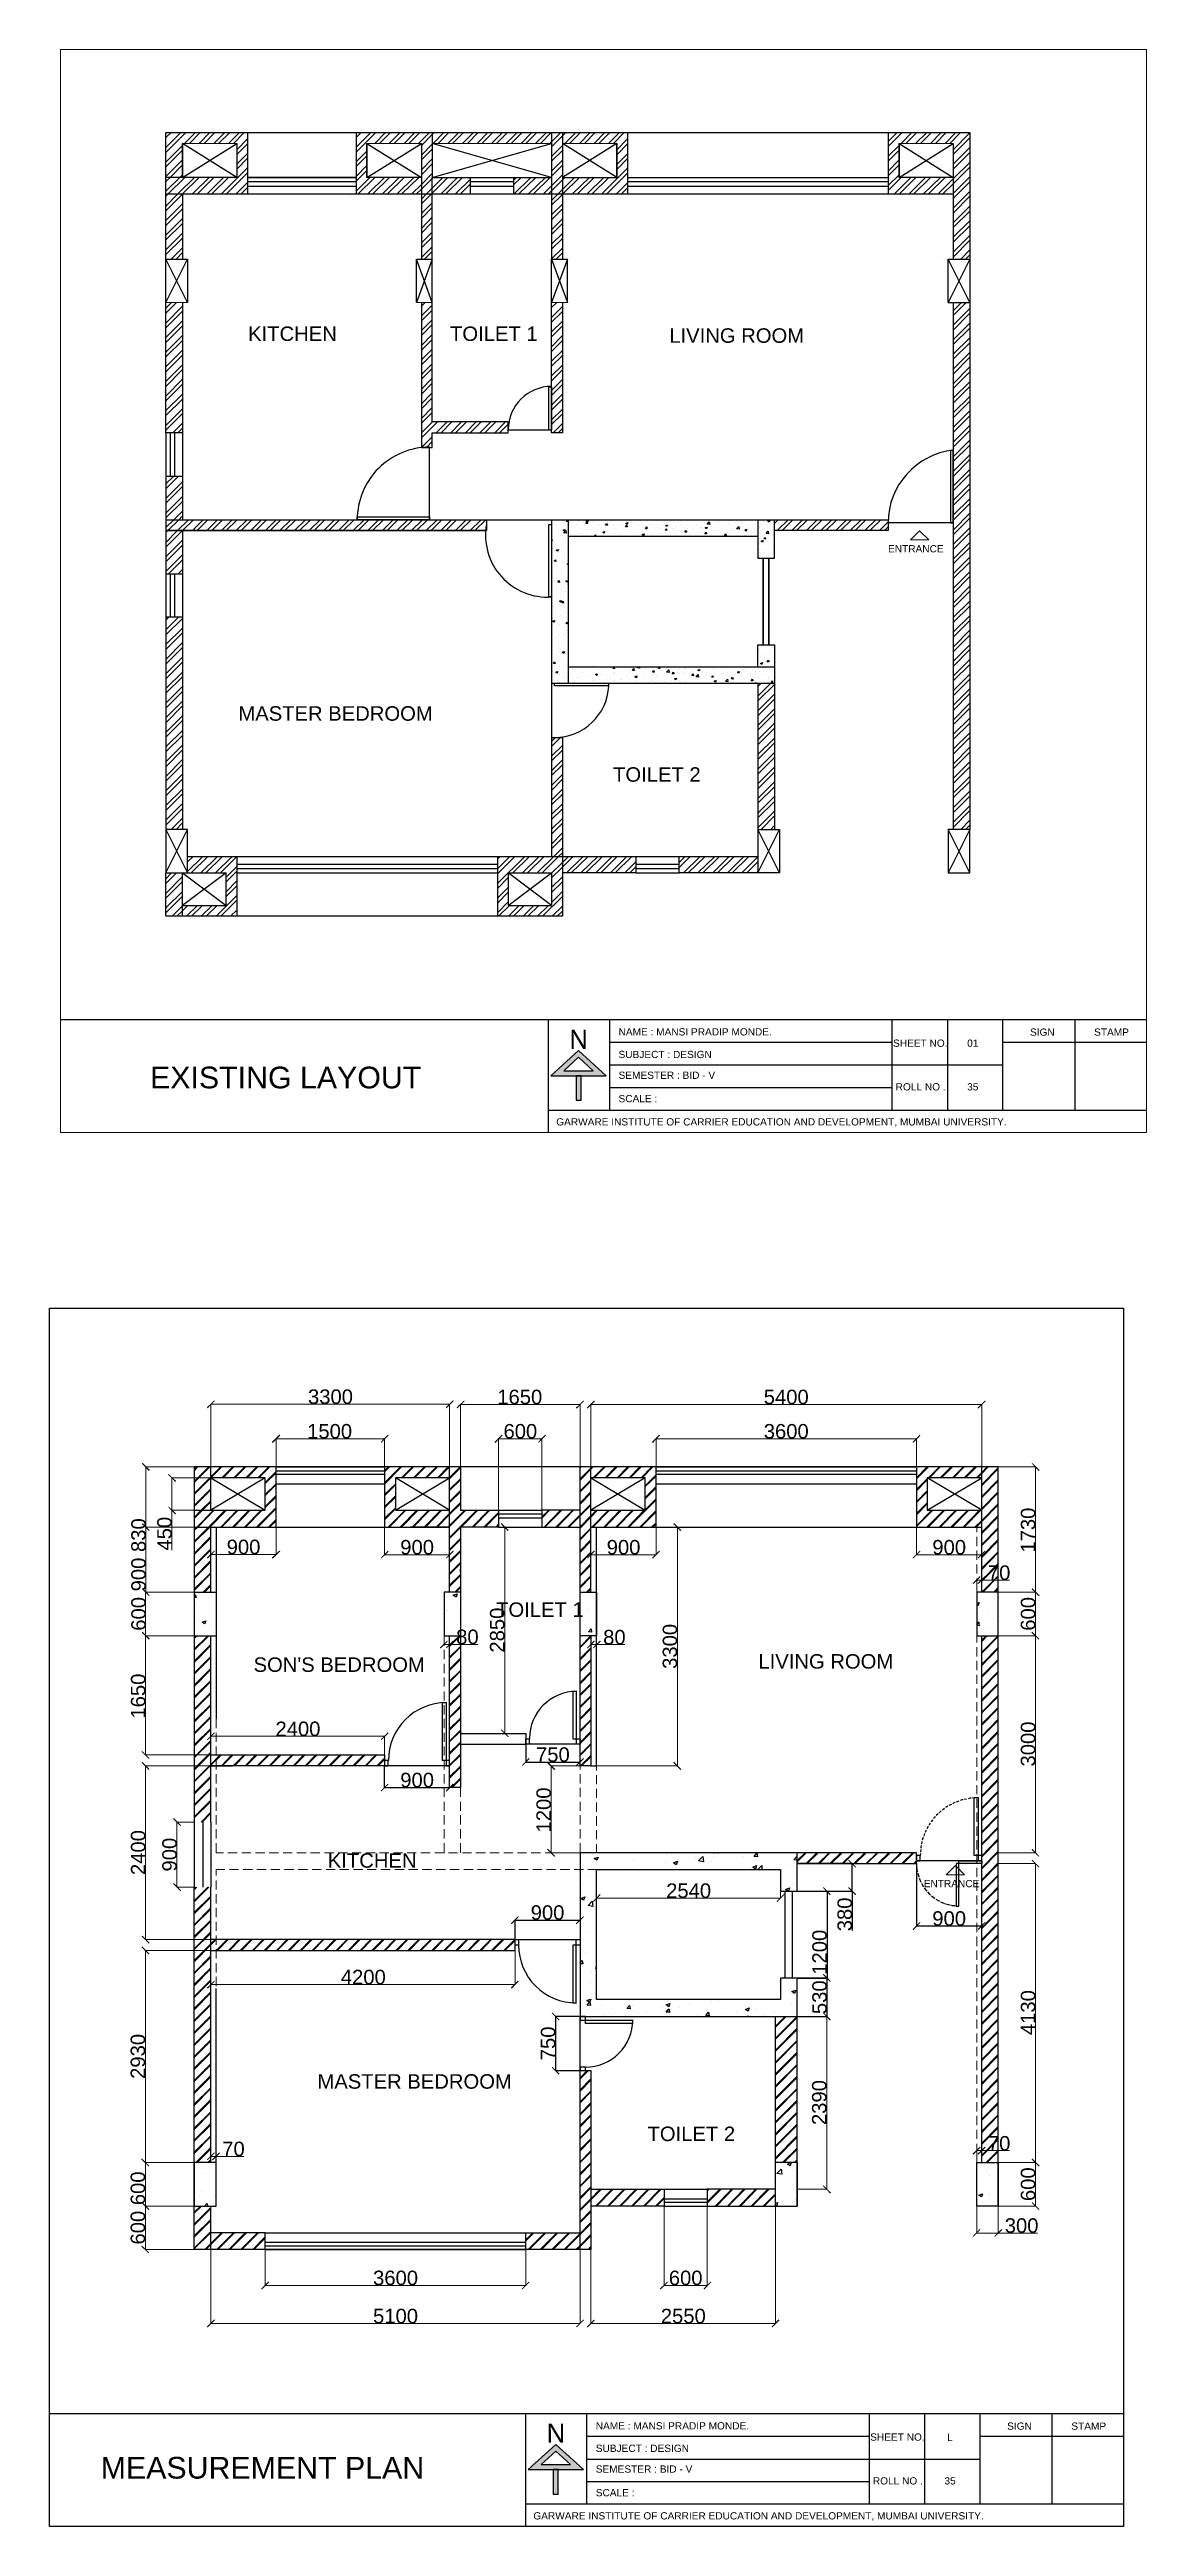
# Model space of a CAD drawing. Header units: millimetres. Extents: x 68955 to 118645, y -193284 to 16474.
# Drawn here: x 75738 to 90896, y -17743 to 16474 of the extents above; entities that cross this region are included whole.
import ezdxf

# ---------------------------------------------------------------- set-up
doc = ezdxf.new("R2010")
doc.units = ezdxf.units.MM
for name, color, linetype, true_color in [('PDF2_0', 7, 'Continuous', 0x535353), ('PDF2_coloum', 7, 'Continuous', 0xdcdcdc), ('PDF2_dimension', 7, 'Continuous', 0x535353), ('PDF2_door', 7, 'Continuous', 0x535353), ('PDF2_dotted line', 7, 'Continuous', 0x535353), ('PDF2_plan', 7, 'Continuous', 0x989898), ('PDF2_TEXT', 7, 'Continuous', 0x535353), ('PDF2_wall', 7, 'Continuous', 0x929498), ('PDF2_window', 7, 'Continuous', 0x535353), ('PDF_0', 7, 'Continuous', 0xdcdcdc), ('PDF_door', 7, 'Continuous', 0x535353), ('PDF_plan', 7, 'Continuous', 0x535353), ('PDF_TEXT', 7, 'Continuous', 0x535353), ('PDF_wall', 7, 'Continuous', 0x929498)]:
    doc.layers.add(name, color=color, linetype=linetype, true_color=true_color)
doc.styles.add('PDF Arial', font='arial.ttf')
doc.styles.add('PDF Yu Gothic', font='Yu Gothic.ttf')

msp = doc.modelspace()

# ---------------------------------------------------------------- texts
at = {"layer": 'PDF2_TEXT', "attachment_point": 7, "style": 'PDF Arial'}
for s, insert, char_height in [('3300', (79309.976, -2238.246), 199.9822), ('1650', (81925.311, -2242.196), 199.9822), ('5400', (85607.211, -2242.196), 199.9822), ('1500', (79297.717, -2716.226), 199.9822), ('600', (82011.126, -2716.226), 199.9822), ('3600', (85607.211, -2716.362), 199.9822), ('900', (78186.2, -4314.031), 199.9822), ('900', (80584.952, -4318.118), 199.9822), ('900', (83437.301, -4318.118), 199.9822), ('900', (87936.493, -4318.118), 199.9822), ('70', (88704.747, -4669.553), 199.9822), ('TOILET 1', (81908.965, -5180.361), 199.9822), ('80', (81357.293, -5556.315), 199.9822), ('80', (83388.263, -5560.401), 199.9822), ("SON'S BEDROOM", (78558.068, -5940.442), 199.98223), ('LIVING ROOM', (85533.654, -5895.491), 199.98223), ('2400', (78860.466, -6827.204), 199.9822), ('750', (82460.637, -7182.726), 199.9822), ('900', (80584.952, -7534.161), 199.9822), ('KITCHEN', (79583.769, -8645.678), 199.9822), ('2540', (84258.679, -9062.497), 199.9822), ('ENTRANCE', (87817.985, -8913.68), 99.9911), ('900', (82387.08, -9364.895), 199.9822), ('900', (87936.493, -9446.624), 199.9822), ('4200', (79763.573, -10255.743), 199.9822), ('MASTER BEDROOM', (79440.743, -11698.264), 199.98223), ('TOILET 2', (84001.232, -12421.567), 199.9822), ('70', (78124.903, -12629.977), 199.9822), ('70', (88704.747, -12552.334), 199.9822), ('300', (88937.675, -13688.506), 199.9822), ('3600', (80208.997, -14411.809), 199.9822), ('600', (84295.457, -14411.673), 199.9822), ('5100', (80208.997, -14938.826), 199.9822), ('2550', (84185.123, -14938.826), 199.9822)]:
    msp.add_mtext(s, dxfattribs=dict(at, insert=insert, char_height=char_height))
at = {"layer": 'PDF2_TEXT', "attachment_point": 7, "rotation": 90, "style": 'PDF Arial'}
for s, insert, char_height in [('1730', (89362.127, -4290.189), 199.9822), ('600 900 830', (77070.057, -5369.014), 199.98223), ('450', (77429.529, -4261.583), 199.9822), ('2850', (82026.796, -5671.412), 199.9822), ('600', (89361.991, -5369.014), 199.9822), ('3300', (84413.425, -5896.167), 199.9822), ('1650', (77065.834, -6582.692), 199.9822), ('3000', (89362.127, -7244.699), 199.9822), ('1200', (82668.37, -8155.979), 199.9822), ('2400', (77065.834, -8744.43), 199.9822), ('900', (77498.999, -8695.392), 199.9822), ('380', (86828.522, -9520.857), 199.9822), ('530 1200', (86481.037, -10665.066), 199.9822), ('4130', (89362.127, -10955.204), 199.9822), ('750', (82729.667, -11302.553), 199.9822), ('2930', (77061.884, -11560), 199.9822), ('2390', (86477.087, -12197.488), 199.9822), ('600 600', (77061.747, -13848.418), 199.9822), ('600', (89361.991, -13247.708), 199.9822)]:
    msp.add_mtext(s, dxfattribs=dict(at, insert=insert, char_height=char_height))
at = {"layer": 'PDF2_TEXT', "color": 7, "attachment_point": 7}
for s, insert, char_height, style in [('N', (82603.663, -16587.038), 266.292, 'PDF Yu Gothic'), ('NAME : MANSI PRADIP MONDE.', (83286.102, -16404.16), 99.99111, 'PDF Arial'), ('SIGN', (88970.367, -16408.246), 99.9911, 'PDF Arial'), ('STAMP', (89857.129, -16408.246), 99.9911, 'PDF Arial'), ('SUBJECT : DESIGN', (83286.102, -16714.731), 99.99111, 'PDF Arial'), ('SHEET NO.', (87078.336, -16559.445), 99.9911, 'PDF Arial'), ('L', (88140.816, -16561.827), 99.991, 'PDF Arial'), ('MEASUREMENT PLAN', (76445.368, -17085.923), 299.97334, 'PDF Arial'), ('SEMESTER : BID - V', (83286.102, -17000.783), 99.99111, 'PDF Arial'), ('ROLL NO .', (87115.114, -17164.242), 99.9911, 'PDF Arial'), ('35', (88104.037, -17164.31), 99.9911, 'PDF Arial'), ('SCALE :', (83286.102, -17327.7), 99.9911, 'PDF Arial'), ('GARWARE INSTITUTE OF CARRIER EDUCATION AND DEVELOPMENT, MUMBAI UNIVERSITY.', (82423.859, -17664.519), 99.99111, 'PDF Arial')]:
    msp.add_mtext(s, dxfattribs=dict(at, insert=insert, char_height=char_height, style=style))
at = {"layer": 'PDF_TEXT', "attachment_point": 7, "style": 'PDF Arial'}
for s, insert, char_height in [('KITCHEN', (78482.356, 12445.115), 199.9831), ('TOILET 1', (81272.375, 12445.115), 199.9831), ('LIVING ROOM', (84302.162, 12419.685), 199.98312), ('ENTRANCE', (87324.683, 9526.018), 99.9903), ('MASTER BEDROOM', (78347.941, 7199.296), 199.98312), ('TOILET 2', (83524.735, 6356.478), 199.9831)]:
    msp.add_mtext(s, dxfattribs=dict(at, insert=insert, char_height=char_height))
at = {"layer": 'PDF_TEXT', "color": 7, "attachment_point": 7}
for s, insert, char_height, style in [('N', (82918.051, 2668.232), 266.295, 'PDF Yu Gothic'), ('NAME : MANSI PRADIP MONDE.', (83601.024, 2852.495), 99.99026, 'PDF Arial'), ('SHEET NO.', (87393.707, 2696.283), 99.9903, 'PDF Arial'), ('01', (88418.167, 2696.283), 99.9903, 'PDF Arial'), ('SIGN', (89286.416, 2848.862), 99.9903, 'PDF Arial'), ('STAMP', (90172.828, 2848.862), 99.9903, 'PDF Arial'), ('EXISTING LAYOUT', (77127.307, 2118.884), 299.97337, 'PDF Arial'), ('SUBJECT : DESIGN', (83601.024, 2540.07), 99.99026, 'PDF Arial'), ('SEMESTER : BID - V', (83601.024, 2253.076), 99.99026, 'PDF Arial'), ('ROLL NO .', (87430.036, 2093.231), 99.9903, 'PDF Arial'), ('35', (88418.167, 2093.163), 99.9903, 'PDF Arial'), ('GARWARE INSTITUTE OF CARRIER EDUCATION AND DEVELOPMENT, MUMBAI UNIVERSITY.', (82740.042, 1591.989), 99.99026, 'PDF Arial'), ('SCALE :', (83601.024, 1929.754), 99.9903, 'PDF Arial')]:
    msp.add_mtext(s, dxfattribs=dict(at, insert=insert, char_height=char_height, style=style))

# ---------------------------------------------------------------- hatches: boundary and pattern name
at = {"layer": 'PDF2_0', "transparency": 33554559}
for points in [[(78022.742, -2193.835), (78014.569, -2185.662), (77912.407, -2283.737), (77924.667, -2295.996)], [(81214.267, -2283.737), (81222.439, -2295.996), (81324.601, -2193.835), (81312.342, -2185.662)], [(81475.8, -2197.921), (81463.541, -2189.748), (81361.379, -2287.823), (81373.638, -2300.083)], [(83012.309, -2287.823), (83024.568, -2300.083), (83122.643, -2197.921), (83114.47, -2189.748)], [(83273.842, -2197.921), (83261.583, -2189.748), (83163.508, -2287.823), (83175.767, -2300.083)], [(88561.721, -2287.823), (88573.98, -2300.083), (88672.055, -2197.921), (88663.882, -2189.748)], [(78925.849, -2671.951), (78913.59, -2659.691), (78811.428, -2761.853), (78823.688, -2774.112)], [(80315.245, -2761.853), (80323.418, -2774.112), (80425.58, -2671.951), (80413.32, -2659.691)], [(81998.867, -2671.951), (81986.607, -2659.691), (81888.532, -2761.853), (81900.792, -2774.112)], [(82489.242, -2761.853), (82497.415, -2774.112), (82599.576, -2671.951), (82587.317, -2659.691)], [(84172.863, -2671.951), (84164.69, -2659.691), (84062.529, -2761.853), (84074.788, -2774.112)], [(87662.7, -2761.853), (87674.959, -2774.112), (87773.034, -2671.951), (87764.861, -2659.691)], [(77111.461, -3162.326), (77123.72, -3150.066), (77025.645, -3051.991), (77013.386, -3060.164)], [(89407.618, -3162.326), (89419.877, -3150.066), (89317.716, -3051.991), (89309.543, -3060.164)], [(77475.156, -3313.525), (77487.415, -3301.265), (77385.254, -3203.19), (77377.081, -3211.363)], [(77385.254, -3652.701), (77377.081, -3660.874), (77475.156, -3763.035), (77487.415, -3750.776)], [(77013.386, -3893.802), (77111.461, -3991.877), (77123.72, -3979.618), (77025.645, -3881.543)], [(82072.423, -3991.877), (82084.682, -3979.618), (81982.521, -3881.543), (81974.348, -3893.802)], [(84458.915, -3991.877), (84467.088, -3979.618), (84369.013, -3881.543), (84356.754, -3893.802)], [(78022.742, -4269.756), (78014.569, -4261.583), (77912.407, -4359.658), (77924.667, -4371.918)], [(78811.428, -4359.658), (78823.688, -4371.918), (78925.849, -4269.756), (78913.59, -4261.583)], [(80425.58, -4273.843), (80413.32, -4261.583), (80315.245, -4363.745), (80323.418, -4371.918)], [(81214.267, -4363.745), (81222.439, -4371.918), (81324.601, -4273.843), (81312.342, -4261.583)], [(83273.842, -4273.843), (83261.583, -4261.583), (83163.508, -4363.745), (83175.767, -4371.918)], [(84062.529, -4363.745), (84074.788, -4371.918), (84172.863, -4273.843), (84164.69, -4261.583)], [(87773.034, -4273.843), (87764.861, -4261.583), (87662.7, -4363.745), (87674.959, -4371.918)], [(88561.721, -4363.745), (88573.98, -4371.918), (88672.055, -4273.843), (88663.882, -4261.583)], [(77123.72, -4882.725), (77025.645, -4780.564), (77023.602, -4782.607), (77021.559, -4780.564), (77013.386, -4792.823), (77111.461, -4890.898)], [(88602.585, -4625.278), (88594.413, -4613.019), (88492.251, -4715.18), (88504.51, -4723.353)], [(88561.721, -4715.18), (88573.98, -4723.353), (88672.055, -4625.278), (88663.882, -4613.019)], [(89407.618, -4890.898), (89415.791, -4882.725), (89317.716, -4780.564), (89305.457, -4792.823)], [(89317.716, -4780.564), (89309.543, -4792.823), (89407.618, -4890.898), (89419.877, -4882.725)], [(77111.461, -5491.608), (77119.634, -5479.348), (77021.559, -5381.273), (77009.3, -5393.533)], [(77021.559, -5381.273), (77013.386, -5393.533), (77111.461, -5491.608), (77123.72, -5479.348)], [(89305.457, -5393.533), (89407.618, -5491.608), (89415.791, -5479.348), (89317.716, -5381.273)], [(81242.872, -5512.04), (81234.699, -5503.867), (81132.537, -5601.942), (81144.797, -5614.202)], [(81214.267, -5601.942), (81222.439, -5614.202), (81324.601, -5512.04), (81312.342, -5503.867)], [(83273.842, -5516.126), (83261.583, -5503.867), (83163.508, -5606.029), (83175.767, -5614.202)], [(83245.237, -5606.029), (83253.41, -5614.202), (83355.571, -5516.126), (83343.312, -5503.867)], [(78022.742, -6782.929), (78014.569, -6770.67), (77912.407, -6872.831), (77924.667, -6881.004)], [(80315.245, -6872.831), (80323.418, -6881.004), (80425.58, -6782.929), (80413.32, -6770.67)], [(81982.521, -6729.805), (81974.348, -6742.064), (82072.423, -6840.139), (82084.682, -6831.966)], [(77021.559, -7032.203), (77009.3, -7040.376), (77111.461, -7142.537), (77119.634, -7130.278)], [(77111.461, -7293.736), (77119.634, -7281.477), (77021.559, -7179.316), (77009.3, -7191.575)], [(82374.821, -7138.451), (82362.562, -7126.192), (82264.487, -7228.353), (82272.66, -7236.526)], [(82713.997, -7293.736), (82726.257, -7281.477), (82624.095, -7179.316), (82611.836, -7191.575)], [(83012.309, -7228.353), (83024.568, -7236.526), (83122.643, -7138.451), (83114.47, -7126.192)], [(84369.013, -7179.316), (84356.754, -7191.575), (84458.915, -7293.736), (84467.088, -7281.477)], [(80425.58, -7489.886), (80413.32, -7481.714), (80315.245, -7579.789), (80323.418, -7592.048)], [(81214.267, -7579.789), (81222.439, -7592.048), (81324.601, -7489.886), (81312.342, -7481.714)], [(77544.626, -8066.077), (77556.885, -8057.904), (77454.724, -7955.743), (77446.551, -7968.002)], [(82624.095, -8380.735), (82611.836, -8392.994), (82713.997, -8491.069), (82726.257, -8482.896)], [(86874.013, -8642.268), (86882.186, -8630.009), (86784.111, -8531.934), (86771.852, -8540.107)], [(89317.716, -8380.735), (89305.457, -8392.994), (89407.618, -8491.069), (89415.791, -8482.896)], [(89407.618, -8642.268), (89415.791, -8630.009), (89317.716, -8531.934), (89305.457, -8540.107)], [(77454.724, -8854.764), (77446.551, -8867.023), (77544.626, -8965.098), (77556.885, -8956.925)], [(83355.571, -9018.222), (83343.312, -9005.963), (83245.237, -9108.124), (83253.41, -9116.297)], [(85782.928, -9108.124), (85795.188, -9116.297), (85893.263, -9018.222), (85885.09, -9005.963)], [(86522.578, -9022.309), (86534.837, -9010.049), (86436.762, -8911.974), (86424.503, -8920.147)], [(86784.111, -8911.974), (86771.852, -8920.147), (86874.013, -9022.309), (86882.186, -9010.049)], [(82223.622, -9320.62), (82211.363, -9312.447), (82113.288, -9410.522), (82125.547, -9422.782)], [(83012.309, -9410.522), (83024.568, -9422.782), (83122.643, -9320.62), (83114.47, -9312.447)], [(87773.034, -9402.35), (87764.861, -9390.09), (87662.7, -9492.252), (87674.959, -9504.511)], [(88561.721, -9492.252), (88573.98, -9504.511), (88672.055, -9402.35), (88663.882, -9390.09)], [(77021.559, -9582.154), (77009.3, -9590.327), (77111.461, -9692.488), (77119.634, -9680.229)], [(77107.375, -9839.601), (77119.634, -9831.428), (77017.473, -9729.266), (77009.3, -9741.526)], [(78022.742, -10211.469), (78014.569, -10203.296), (77912.407, -10301.371), (77924.667, -10313.63)], [(82113.288, -10301.371), (82125.547, -10313.63), (82223.622, -10211.469), (82211.363, -10203.296)], [(86534.837, -10211.469), (86436.762, -10109.307), (86434.719, -10111.35), (86432.675, -10109.307), (86424.503, -10121.566), (86522.578, -10219.641)], [(82775.294, -10750.881), (82787.553, -10742.708), (82685.392, -10640.547), (82677.219, -10652.806)], [(86534.837, -10742.708), (86432.675, -10640.547), (86424.503, -10652.806), (86522.578, -10750.881)], [(82685.392, -11392.455), (82677.219, -11400.628), (82775.294, -11502.79), (82787.553, -11490.53)], [(77119.634, -12761.419), (77017.473, -12659.258), (77005.213, -12671.517), (77107.375, -12769.592)], [(78022.742, -12585.702), (78014.569, -12573.442), (77912.407, -12675.604), (77924.667, -12683.777)], [(77981.877, -12675.604), (77994.136, -12683.777), (78092.211, -12585.702), (78084.038, -12573.442)], [(88602.585, -12508.059), (88594.413, -12495.799), (88492.251, -12593.875), (88504.51, -12606.134)], [(88561.721, -12593.875), (88573.98, -12606.134), (88672.055, -12508.059), (88663.882, -12495.799)], [(89317.716, -12659.258), (89305.457, -12671.517), (89407.618, -12769.592), (89415.791, -12761.419)], [(89407.618, -12769.592), (89419.877, -12761.419), (89317.716, -12659.258), (89309.543, -12671.517)], [(77005.213, -13272.227), (77107.375, -13370.302), (77119.634, -13362.129), (77017.473, -13259.967)], [(86432.675, -13031.126), (86424.503, -13039.299), (86522.578, -13141.46), (86534.837, -13129.201)], [(89317.716, -13259.967), (89309.543, -13272.227), (89407.618, -13370.302), (89419.877, -13362.129)], [(88602.585, -13644.095), (88594.413, -13631.835), (88492.251, -13733.997), (88504.51, -13742.17)], [(88794.649, -13733.997), (88802.822, -13742.17), (88904.984, -13644.095), (88892.724, -13631.835)], [(77017.473, -13860.677), (77005.213, -13872.936), (77107.375, -13971.011), (77115.548, -13958.752)], [(78774.65, -14367.398), (78762.391, -14359.225), (78664.316, -14457.3), (78672.489, -14469.559)], [(82264.487, -14457.3), (82272.66, -14469.559), (82374.821, -14367.398), (82362.562, -14359.225)], [(84283.198, -14367.398), (84275.025, -14359.225), (84172.863, -14457.3), (84185.123, -14469.559)], [(84773.573, -14457.3), (84785.832, -14469.559), (84883.907, -14367.398), (84871.648, -14359.225)], [(78022.742, -14894.551), (78014.569, -14882.292), (77912.407, -14984.453), (77924.667, -14992.626)], [(83012.309, -14984.453), (83024.568, -14992.626), (83122.643, -14894.551), (83114.47, -14882.292)], [(83273.842, -14894.551), (83261.583, -14882.292), (83163.508, -14984.453), (83175.767, -14992.626)], [(85713.459, -14984.453), (85725.718, -14992.626), (85823.793, -14894.551), (85811.534, -14882.292)]]:
    msp.add_hatch(color=256, dxfattribs=at).paths.add_polyline_path(points)
at = {"layer": 'PDF2_wall', "transparency": 33554559}
h = msp.add_hatch(color=256, dxfattribs=at)
h.paths.add_polyline_path([(83040.914, -16888.744), (82836.591, -16704.853), (82734.43, -16610.864), (82632.268, -16704.853), (82427.945, -16888.744), (82350.302, -16958.213), (82697.651, -16958.213), (82697.651, -17297.39), (82767.121, -17297.39), (82767.121, -16958.213), (83114.47, -16958.213)])
h.paths.add_polyline_path([(82934.666, -16888.744), (82530.107, -16888.744), (82734.43, -16704.853)], flags=0)
at = {"layer": 'PDF_wall', "transparency": 33554559}
h = msp.add_hatch(color=256, dxfattribs=at)
h.paths.add_polyline_path([(83353.991, 2367.399), (83150.552, 2552.674), (83048.833, 2647.128), (82947.113, 2552.674), (82743.675, 2367.399), (82667.385, 2298.376), (83012.505, 2298.376), (83012.505, 1960.522), (83081.528, 1960.522), (83081.528, 2298.376), (83430.281, 2298.376)])
h.paths.add_polyline_path([(83252.272, 2367.399), (82845.394, 2367.399), (83048.833, 2552.674)], flags=0)

# ---------------------------------------------------------------- linework, layer by layer
at = {"layer": 'PDF2_0', "color": 7, "lineweight": 25}
msp.add_lwpolyline([(75738.411, -914.773), (90580.432, -914.773), (90580.432, -17742.814), (75738.411, -17742.814)], close=True, dxfattribs=at)
for points in [[(81267.391, -3938.753), (80719.805, -3938.753)], [(81418.59, -4457.733), (81418.59, -4437.301)], [(81418.59, -4559.895), (81418.59, -4547.636), (81418.59, -4527.203), (81418.59, -4514.944)], [(81418.59, -4613.019), (81418.59, -4637.538)], [(82317.611, -6787.015), (82317.611, -6938.214)], [(86068.981, -12716.468), (86068.981, -10697.757)], [(90580.432, -16185.872), (75738.411, -16185.872)], [(82313.524, -16185.872), (82313.524, -17742.814)], [(83159.421, -16185.872), (83159.421, -17432.243)], [(87061.99, -16185.872), (87061.99, -17432.243)], [(87830.245, -16185.872), (87830.245, -17432.243)], [(88594.413, -16185.872), (88594.413, -17432.243)], [(89587.422, -16185.872), (89587.422, -17432.243)], [(83159.421, -16496.443), (83159.421, -16496.443)], [(83159.421, -16496.443), (87061.99, -16496.443)], [(88594.413, -16496.443), (90580.432, -16496.443)], [(83159.421, -16811.101), (83159.421, -16811.101)], [(83159.421, -16811.101), (88594.413, -16811.101)], [(82313.524, -17432.243), (90580.432, -17432.243)], [(83159.421, -17121.672), (83159.421, -17121.672)], [(83159.421, -17121.672), (87061.99, -17121.672)], [(83159.421, -17432.243), (83159.421, -17432.243)]]:
    msp.add_lwpolyline(points, dxfattribs=at)
at = {"layer": 'PDF2_coloum', "lineweight": 25}
for points in [[(77736.689, -3141.893), (77773.468, -3105.115)], [(77736.689, -3309.438), (77941.012, -3105.115)], [(77736.689, -3472.897), (77969.618, -3244.055), (78104.471, -3105.115)], [(77736.689, -3158.239), (77789.813, -3105.115)], [(77736.689, -3321.698), (77953.272, -3105.115)], [(77736.689, -3489.243), (77969.618, -3256.314), (78120.817, -3105.115)], [(77736.689, -3640.442), (77969.618, -3407.513)], [(78120.817, -3256.314), (78272.016, -3105.115)], [(78137.162, -3256.314), (78284.275, -3105.115)], [(78284.275, -3256.314), (78435.474, -3105.115)], [(78300.621, -3256.314), (78451.82, -3105.115)], [(78451.82, -3256.314), (78603.019, -3105.115)], [(78468.166, -3256.314), (78615.278, -3105.115)], [(78615.278, -3256.314), (78766.477, -3105.115)], [(78631.624, -3256.314), (78782.823, -3105.115)], [(78717.44, -3321.698), (78868.639, -3170.499)], [(78717.44, -3333.957), (78868.639, -3186.845)], [(78717.44, -3485.156), (78868.639, -3338.044)], [(78717.44, -3501.502), (78868.639, -3350.303)], [(80368.369, -3158.239), (80421.493, -3105.115)], [(80368.369, -3325.784), (80589.038, -3105.115)], [(80368.369, -3174.585), (80437.839, -3105.115)], [(80368.369, -3342.13), (80601.298, -3105.115)], [(80368.369, -3489.243), (80519.568, -3342.13)], [(80368.369, -3505.588), (80519.568, -3354.389)], [(80601.298, -3256.314), (80752.497, -3105.115)], [(80617.643, -3256.314), (80768.842, -3105.115)], [(80768.842, -3256.314), (80920.041, -3105.115)], [(80781.102, -3256.314), (80932.301, -3105.115)], [(80932.301, -3256.314), (81083.5, -3105.115)], [(80948.647, -3256.314), (81099.846, -3105.115)], [(81099.846, -3256.314), (81246.958, -3105.115)], [(81112.105, -3256.314), (81263.304, -3105.115)], [(81263.304, -3256.314), (81267.391, -3252.228), (81414.503, -3105.115)], [(81267.391, -3268.574), (81418.59, -3117.375)], [(81267.391, -3419.773), (81418.59, -3268.574)], [(81267.391, -3432.032), (81418.59, -3284.92)], [(83069.519, -3109.202), (83069.519, -3105.115)], [(83232.978, -3105.115), (83216.632, -3121.461), (83069.519, -3272.66)], [(83069.519, -3121.461), (83085.865, -3105.115)], [(83249.323, -3105.115), (83216.632, -3137.807), (83069.519, -3289.006)], [(83069.519, -3436.119), (83216.632, -3289.006)], [(83069.519, -3452.464), (83216.632, -3301.265)], [(83249.323, -3256.314), (83400.522, -3105.115)], [(83265.669, -3256.314), (83416.868, -3105.115)], [(83416.868, -3256.314), (83563.981, -3105.115)], [(83429.128, -3256.314), (83580.327, -3105.115)], [(83580.327, -3256.314), (83731.526, -3105.115)], [(83596.672, -3256.314), (83747.871, -3105.115)], [(83747.871, -3256.314), (83894.984, -3105.115)], [(83760.131, -3256.314), (83911.33, -3105.115)], [(83911.33, -3256.314), (84062.529, -3105.115)], [(83927.676, -3256.314), (84074.788, -3105.115)], [(83968.54, -3366.649), (84119.739, -3215.45)], [(83968.54, -3378.908), (84119.739, -3231.796)], [(83968.54, -3530.107), (84119.739, -3378.908)], [(83968.54, -3546.453), (84119.739, -3395.254)], [(87719.91, -3256.314), (87867.023, -3105.115)], [(87719.91, -3272.66), (87883.369, -3105.115)], [(87719.91, -3419.773), (87867.023, -3272.66)], [(87719.91, -3436.119), (87867.023, -3284.92)], [(87883.369, -3256.314), (88034.568, -3105.115)], [(87899.714, -3256.314), (88046.827, -3105.115)], [(88046.827, -3256.314), (88198.026, -3105.115)], [(88063.173, -3256.314), (88214.372, -3105.115)], [(88214.372, -3256.314), (88365.571, -3105.115)], [(88230.718, -3256.314), (88377.83, -3105.115)], [(88377.83, -3256.314), (88529.029, -3105.115)], [(88394.176, -3256.314), (88545.375, -3105.115)], [(88545.375, -3256.314), (88618.931, -3182.758), (88696.574, -3105.115)], [(88561.721, -3256.314), (88618.931, -3199.104), (88708.833, -3105.115)], [(88618.931, -3350.303), (88847.773, -3117.375)], [(88618.931, -3362.562), (88847.773, -3133.721)], [(88618.931, -3513.761), (88847.773, -3284.92)], [(88618.931, -3530.107), (88847.773, -3297.179)], [(77736.689, -3652.701), (77969.618, -3423.859)], [(77736.689, -3803.9), (77834.764, -3705.825), (77969.618, -3575.058)], [(77736.689, -3820.246), (77851.11, -3705.825), (77969.618, -3587.318)], [(77736.689, -3971.445), (77773.468, -3938.753), (78002.309, -3705.825)], [(77736.689, -4134.903), (77936.926, -3938.753), (78165.768, -3705.825)], [(77736.689, -3983.704), (77785.727, -3938.753), (78014.569, -3705.825)], [(77736.689, -4151.249), (77953.272, -3938.753), (78182.114, -3705.825)], [(78104.471, -3938.753), (78333.313, -3705.825)], [(78116.73, -3938.753), (78345.572, -3705.825)], [(78267.929, -3938.753), (78496.771, -3705.825)], [(78284.275, -3938.753), (78513.117, -3705.825)], [(78431.388, -3938.753), (78664.316, -3705.825)], [(78447.733, -3938.753), (78676.575, -3705.825)], [(78598.932, -3938.753), (78868.639, -3664.96)], [(78615.278, -3938.753), (78868.639, -3681.306)], [(78717.44, -3652.701), (78868.639, -3501.502)], [(78717.44, -3664.96), (78868.639, -3517.848)], [(80368.369, -3656.787), (80519.568, -3505.588)], [(80368.369, -3673.133), (80519.568, -3521.934)], [(80368.369, -3820.246), (80519.568, -3673.133)], [(80368.369, -3836.592), (80519.568, -3685.393)], [(80417.407, -3938.753), (80650.335, -3705.825)], [(80433.753, -3938.753), (80662.594, -3705.825)], [(80584.952, -3938.753), (80813.793, -3705.825)], [(80601.298, -3938.753), (80830.139, -3705.825)], [(80748.41, -3938.753), (80981.338, -3705.825)], [(80764.756, -3938.753), (80993.598, -3705.825)], [(80915.955, -3938.753), (81144.797, -3705.825)], [(80932.301, -3938.753), (81161.143, -3705.825)], [(81418.59, -3599.577), (81267.391, -3750.776), (81079.413, -3938.753)], [(81418.59, -3615.923), (81267.391, -3763.035), (81095.759, -3938.753)], [(81475.8, -3705.825), (81267.391, -3914.234), (81246.958, -3938.753)], [(81492.146, -3705.825), (81267.391, -3930.58), (81259.218, -3938.753)], [(81267.391, -3583.231), (81418.59, -3432.032)], [(81267.391, -3599.577), (81418.59, -3448.378)], [(81267.391, -4081.779), (81643.345, -3705.825)], [(81426.762, -3938.753), (81655.604, -3705.825)], [(81577.961, -3938.753), (81806.803, -3705.825)], [(81590.221, -3938.753), (81823.149, -3705.825)], [(81741.42, -3938.753), (81941.656, -3734.43)], [(81757.766, -3938.753), (81941.656, -3750.776)], [(82542.366, -3795.727), (82636.354, -3705.825)], [(82542.366, -3812.073), (82648.614, -3705.825)], [(82570.971, -3938.753), (82799.813, -3705.825)], [(82583.231, -3938.753), (82816.159, -3705.825)], [(82734.43, -3938.753), (82967.358, -3705.825)], [(82750.775, -3938.753), (82979.617, -3705.825)], [(83216.632, -3620.009), (83069.519, -3767.122), (82901.974, -3938.753)], [(83216.632, -3632.269), (83069.519, -3783.468), (82914.234, -3938.753)], [(83065.433, -3938.753), (83069.519, -3934.667), (83216.632, -3783.468), (83298.361, -3705.825)], [(83069.519, -3603.663), (83216.632, -3452.464)], [(83069.519, -3620.009), (83216.632, -3468.81)], [(83310.62, -3705.825), (83216.632, -3799.813), (83069.519, -3951.012)], [(83232.978, -3938.753), (83461.819, -3705.825)], [(83245.237, -3938.753), (83478.165, -3705.825)], [(83396.436, -3938.753), (83625.278, -3705.825)], [(83412.782, -3938.753), (83641.624, -3705.825)], [(83563.981, -3938.753), (83792.823, -3705.825)], [(83576.24, -3938.753), (83809.168, -3705.825)], [(83727.439, -3938.753), (83956.281, -3705.825)], [(83743.785, -3938.753), (84119.739, -3562.799)], [(83894.984, -3938.753), (84119.739, -3709.911)], [(83907.243, -3938.753), (84119.739, -3726.257)], [(83968.54, -3697.652), (84119.739, -3546.453)], [(87719.91, -3587.318), (87867.023, -3436.119)], [(87719.91, -3599.577), (87867.023, -3452.464)], [(87719.91, -3750.776), (87867.023, -3603.663)], [(87719.91, -3767.122), (87867.023, -3615.923)], [(87719.91, -3918.321), (87928.32, -3705.825)], [(87719.91, -3930.58), (87944.666, -3705.825)], [(87862.936, -3938.753), (88095.865, -3705.825)], [(87879.282, -3938.753), (88108.124, -3705.825)], [(88030.481, -3938.753), (88259.323, -3705.825)], [(88046.827, -3938.753), (88275.669, -3705.825)], [(88193.94, -3938.753), (88426.868, -3705.825)], [(88210.285, -3938.753), (88439.127, -3705.825)], [(88361.484, -3938.753), (88590.326, -3705.825)], [(88377.83, -3938.753), (88606.672, -3705.825)], [(88847.773, -3615.923), (88618.931, -3844.764), (88524.943, -3938.753)], [(88847.773, -3628.182), (88618.931, -3861.11), (88541.289, -3938.753)], [(88618.931, -3681.306), (88847.773, -3448.378)], [(88618.931, -3693.565), (88847.773, -3464.724)], [(77736.689, -4302.448), (77969.618, -4069.52)], [(77736.689, -4314.707), (77969.618, -4085.866)], [(78762.391, -3938.753), (78868.639, -3832.505)], [(78778.737, -3938.753), (78868.639, -3848.851)], [(81267.391, -4094.039), (81418.59, -3942.84)], [(81267.391, -4245.238), (81418.59, -4094.039)], [(81908.965, -3938.753), (81941.656, -3901.975)], [(81921.224, -3938.753), (81941.656, -3914.234)], [(83069.519, -4098.125), (83216.632, -3951.012)], [(83069.519, -4114.471), (83216.632, -3963.272)], [(84058.442, -3938.753), (84119.739, -3877.456)], [(84074.788, -3938.753), (84119.739, -3893.802)], [(88618.931, -4008.223), (88847.773, -3779.381)], [(88618.931, -4024.569), (88847.773, -3795.727)], [(88618.931, -4175.768), (88847.773, -3946.926)], [(88618.931, -4192.114), (88847.773, -3959.185)], [(77736.689, -4465.906), (77969.618, -4237.065)], [(77736.689, -4482.252), (77969.618, -4249.324)], [(77736.689, -4633.451), (77969.618, -4400.523)], [(77736.689, -4645.711), (77969.618, -4416.869)], [(81267.391, -4261.583), (81418.59, -4110.384)], [(81267.391, -4408.696), (81418.59, -4261.583)], [(81267.391, -4425.042), (81418.59, -4273.843)], [(81267.391, -4576.241), (81418.59, -4425.042)], [(81267.391, -4592.587), (81418.59, -4441.388)], [(83069.519, -4265.67), (83216.632, -4114.471)], [(83069.519, -4282.016), (83216.632, -4130.817)], [(83069.519, -4429.128), (83216.632, -4282.016)], [(83069.519, -4445.474), (83216.632, -4294.275)], [(83069.519, -4596.673), (83216.632, -4445.474)], [(88618.931, -4339.226), (88847.773, -4110.384)], [(88618.931, -4355.572), (88847.773, -4126.73)], [(88618.931, -4506.771), (88847.773, -4277.929)], [(88618.931, -4523.117), (88847.773, -4290.189)], [(88618.931, -4670.229), (88847.773, -4441.388)], [(77736.689, -4796.91), (77969.618, -4568.068)], [(77736.689, -4813.255), (77969.618, -4580.327)], [(77863.37, -4837.774), (77969.618, -4731.526)], [(77879.716, -4837.774), (77969.618, -4747.872)], [(81267.391, -4739.699), (81418.59, -4592.587)], [(81267.391, -4756.045), (81418.59, -4604.846)], [(81340.947, -4837.774), (81418.59, -4756.045)], [(81353.206, -4837.774), (81418.59, -4772.391)], [(83069.519, -4613.019), (83216.632, -4461.82)], [(83069.519, -4760.131), (83216.632, -4613.019)], [(83069.519, -4776.477), (83216.632, -4625.278)], [(83159.421, -4837.774), (83216.632, -4776.477)], [(88618.931, -4686.575), (88847.773, -4457.733)], [(88618.931, -4837.774), (88847.773, -4608.932)], [(88635.277, -4837.774), (88847.773, -4621.192)], [(88786.476, -4837.774), (88847.773, -4772.391)], [(88798.736, -4837.774), (88847.773, -4788.737)], [(83175.767, -4837.774), (83216.632, -4792.823)], [(77736.689, -5458.916), (77761.208, -5438.484)], [(77736.689, -5622.374), (77924.667, -5438.484)], [(77736.689, -5475.262), (77777.554, -5438.484)], [(77736.689, -5638.72), (77941.012, -5438.484)], [(81267.391, -5569.25), (81402.244, -5438.484)], [(81267.391, -5585.596), (81414.503, -5438.484)], [(83069.519, -5589.683), (83216.632, -5438.484)], [(83069.519, -5438.484), (83069.519, -5438.484)], [(83069.519, -5601.942), (83216.632, -5454.83)], [(88618.931, -5499.781), (88680.228, -5438.484)], [(88618.931, -5663.239), (88847.773, -5438.484)], [(88618.931, -5516.126), (88696.574, -5438.484)], [(88618.931, -5679.585), (88847.773, -5450.743)], [(77736.689, -5789.919), (77969.618, -5561.078)], [(77736.689, -5806.265), (77969.618, -5573.337)], [(77736.689, -5953.378), (77969.618, -5724.536)], [(77736.689, -5969.723), (77969.618, -5740.882)], [(81267.391, -5732.709), (81418.59, -5585.596)], [(81267.391, -5749.055), (81418.59, -5597.856)], [(81267.391, -5900.254), (81418.59, -5749.055)], [(81267.391, -5916.6), (81418.59, -5765.401)], [(83069.519, -5753.141), (83216.632, -5606.029)], [(83069.519, -5769.487), (83216.632, -5618.288)], [(83069.519, -5920.686), (83216.632, -5769.487)], [(83069.519, -5932.945), (83216.632, -5785.833)], [(88618.931, -5830.784), (88847.773, -5601.942)], [(88618.931, -5847.13), (88847.773, -5614.202)], [(88618.931, -5994.242), (88847.773, -5765.401)], [(88618.931, -6010.588), (88847.773, -5781.746)], [(77736.689, -6120.922), (77969.618, -5892.081)], [(77736.689, -6137.268), (77969.618, -5904.34)], [(77736.689, -6284.381), (77969.618, -6055.539)], [(77736.689, -6300.727), (77969.618, -6071.885)], [(81267.391, -6063.712), (81418.59, -5916.6)], [(81267.391, -6080.058), (81418.59, -5928.859)], [(81267.391, -6231.257), (81418.59, -6080.058)], [(81267.391, -6247.603), (81418.59, -6096.404)], [(83069.519, -6084.144), (83216.632, -5937.032)], [(83069.519, -6100.49), (83216.632, -5949.291)], [(83069.519, -6251.689), (83216.632, -6100.49)], [(83069.519, -6263.949), (83216.632, -6116.836)], [(88618.931, -6161.787), (88847.773, -5932.945)], [(88618.931, -6174.046), (88847.773, -5945.205)], [(88618.931, -6325.245), (88847.773, -6096.404)], [(88618.931, -6341.591), (88847.773, -6112.75)], [(77736.689, -6451.926), (77969.618, -6223.084)], [(77736.689, -6468.272), (77969.618, -6235.343)], [(77736.689, -6615.384), (77969.618, -6386.542)], [(77736.689, -6631.73), (77969.618, -6402.888)], [(81267.391, -6394.715), (81418.59, -6247.603)], [(81267.391, -6411.061), (81418.59, -6259.862)], [(81267.391, -6562.26), (81418.59, -6411.061)], [(81267.391, -6574.52), (81418.59, -6427.407)], [(83069.519, -6415.148), (83216.632, -6268.035)], [(83069.519, -6431.493), (83216.632, -6280.294)], [(83069.519, -6582.692), (83216.632, -6431.493)], [(83069.519, -6594.952), (83216.632, -6447.839)], [(88618.931, -6492.79), (88847.773, -6263.949)], [(88618.931, -6505.05), (88847.773, -6276.208)], [(88618.931, -6656.249), (88847.773, -6427.407)], [(88618.931, -6672.595), (88847.773, -6443.753)], [(77736.689, -6782.929), (77969.618, -6554.087)], [(77736.689, -6799.275), (77969.618, -6566.347)], [(77736.689, -6946.387), (77969.618, -6717.546)], [(77736.689, -6962.733), (77969.618, -6733.891)], [(81267.391, -6725.719), (81418.59, -6578.606)], [(81267.391, -6742.064), (81418.59, -6590.865)], [(81267.391, -6893.263), (81418.59, -6742.064)], [(81267.391, -6905.523), (81418.59, -6758.41)], [(83069.519, -6746.151), (83216.632, -6599.038)], [(83069.519, -6762.497), (83216.632, -6611.298)], [(83069.519, -6913.696), (83216.632, -6762.497)], [(83069.519, -6925.955), (83216.632, -6778.842)], [(88618.931, -6823.794), (88847.773, -6590.865)], [(88618.931, -6836.053), (88847.773, -6607.211)], [(88618.931, -6987.252), (88847.773, -6758.41)], [(88618.931, -7003.598), (88847.773, -6774.756)], [(77736.689, -7113.932), (77969.618, -6885.09)], [(77736.689, -7126.192), (77969.618, -6897.35)], [(77736.689, -7277.391), (77969.618, -7048.549)], [(77736.689, -7293.736), (77969.618, -7064.895)], [(77736.689, -7444.935), (77969.618, -7216.094), (78096.298, -7085.327)], [(77736.689, -7457.195), (77969.618, -7228.353), (78112.644, -7085.327)], [(78112.644, -7236.526), (78259.756, -7085.327)], [(78124.903, -7236.526), (78276.102, -7085.327)], [(78276.102, -7236.526), (78427.301, -7085.327)], [(78292.448, -7236.526), (78443.647, -7085.327)], [(78443.647, -7236.526), (78590.759, -7085.327)], [(78455.906, -7236.526), (78607.105, -7085.327)], [(78607.105, -7236.526), (78758.304, -7085.327)], [(78623.451, -7236.526), (78774.65, -7085.327)], [(78774.65, -7236.526), (78921.763, -7085.327)], [(78786.91, -7236.526), (78938.109, -7085.327)], [(78938.109, -7236.526), (79089.308, -7085.327)], [(78954.454, -7236.526), (79105.653, -7085.327)], [(79105.653, -7236.526), (79252.766, -7085.327)], [(79117.913, -7236.526), (79269.112, -7085.327)], [(79269.112, -7236.526), (79420.311, -7085.327)], [(79285.458, -7236.526), (79436.657, -7085.327)], [(79436.657, -7236.526), (79583.769, -7085.327)], [(79448.916, -7236.526), (79600.115, -7085.327)], [(79600.115, -7236.526), (79751.314, -7085.327)], [(79616.461, -7236.526), (79767.66, -7085.327)], [(79767.66, -7236.526), (79914.772, -7085.327)], [(79779.919, -7236.526), (79931.118, -7085.327)], [(79931.118, -7236.526), (80082.317, -7085.327)], [(79947.464, -7236.526), (80098.663, -7085.327)], [(80098.663, -7236.526), (80245.776, -7085.327)], [(80110.922, -7236.526), (80262.121, -7085.327)], [(80262.121, -7236.526), (80368.369, -7130.278)], [(80278.467, -7236.526), (80368.369, -7146.624)], [(81267.391, -7056.722), (81418.59, -6909.609)], [(81267.391, -7073.068), (81418.59, -6921.869)], [(81267.391, -7224.267), (81418.59, -7073.068)], [(81267.391, -7236.526), (81418.59, -7089.413)], [(83069.519, -7077.154), (83216.632, -6930.041)], [(83069.519, -7093.5), (83216.632, -6942.301)], [(83073.606, -7236.526), (83216.632, -7093.5)], [(83089.951, -7236.526), (83216.632, -7109.846)], [(88618.931, -7154.797), (88847.773, -6921.869)], [(88618.931, -7167.056), (88847.773, -6938.214)], [(88618.931, -7318.255), (88847.773, -7089.413)], [(88618.931, -7334.601), (88847.773, -7105.759)], [(77736.689, -7608.394), (77969.618, -7379.552)], [(77736.689, -7624.74), (77969.618, -7395.898)], [(81267.391, -7387.725), (81418.59, -7240.612)], [(81267.391, -7404.071), (81418.59, -7252.872)], [(81287.823, -7534.838), (81418.59, -7404.071)], [(81300.082, -7534.838), (81418.59, -7420.417)], [(88618.931, -7485.8), (88847.773, -7252.872)], [(88618.931, -7498.059), (88847.773, -7269.218)], [(88618.931, -7649.258), (88847.773, -7420.417)], [(88618.931, -7665.604), (88847.773, -7436.762)], [(77736.689, -7775.939), (77969.618, -7543.01)], [(77736.689, -7788.198), (77969.618, -7559.356)], [(77736.689, -7939.397), (77969.618, -7710.555)], [(77736.689, -7955.743), (77969.618, -7726.901)], [(88618.931, -7816.803), (88847.773, -7583.875)], [(88618.931, -7829.063), (88847.773, -7600.221)], [(88618.931, -7980.262), (88847.773, -7751.42)], [(88618.931, -7996.607), (88847.773, -7767.766)], [(77834.764, -8012.953), (77969.618, -7874.014)], [(77847.024, -8012.953), (77969.618, -7890.36)], [(88618.931, -8147.806), (88847.773, -7914.878)], [(88618.931, -8160.066), (88847.773, -7931.224)], [(88618.931, -8311.265), (88847.773, -8082.423)], [(88618.931, -8327.611), (88847.773, -8098.769)], [(86068.981, -8544.193), (86179.315, -8437.945)], [(86068.981, -8560.539), (86191.574, -8437.945)], [(86191.574, -8585.058), (86342.773, -8437.945)], [(86207.92, -8585.058), (86359.119, -8437.945)], [(86359.119, -8585.058), (86510.318, -8437.945)], [(86375.465, -8585.058), (86522.578, -8437.945)], [(86522.578, -8585.058), (86673.777, -8437.945)], [(86538.923, -8585.058), (86690.122, -8437.945)], [(86690.122, -8585.058), (86841.321, -8437.945)], [(86706.468, -8585.058), (86853.581, -8437.945)], [(86853.581, -8585.058), (87004.78, -8437.945)], [(86869.927, -8585.058), (87021.126, -8437.945)], [(87021.126, -8585.058), (87172.325, -8437.945)], [(87033.385, -8585.058), (87184.584, -8437.945)], [(87184.584, -8585.058), (87335.783, -8437.945)], [(87200.93, -8585.058), (87352.129, -8437.945)], [(87352.129, -8585.058), (87503.328, -8437.945)], [(87364.388, -8585.058), (87515.587, -8437.945)], [(87515.587, -8585.058), (87666.786, -8437.945)], [(87531.933, -8585.058), (87683.132, -8437.945)], [(87683.132, -8585.058), (87719.91, -8548.279)], [(88618.931, -8478.81), (88847.773, -8245.881)], [(88618.931, -8491.069), (88847.773, -8262.227)], [(88618.931, -8642.268), (88847.773, -8413.426)], [(88618.931, -8658.614), (88847.773, -8429.772)], [(87695.391, -8585.058), (87719.91, -8564.625)], [(88618.931, -8809.813), (88847.773, -8576.885)], [(88618.931, -8822.072), (88847.773, -8593.231)], [(88618.931, -8973.271), (88847.773, -8744.43)], [(88618.931, -8989.617), (88847.773, -8756.689)], [(77736.689, -8932.407), (77761.208, -8911.974)], [(77736.689, -9099.952), (77924.667, -8911.974)], [(77736.689, -8948.753), (77773.468, -8911.974)], [(77736.689, -9112.211), (77941.012, -8911.974)], [(77736.689, -9263.41), (77969.618, -9034.568)], [(77736.689, -9279.756), (77969.618, -9050.914)], [(77736.689, -9430.955), (77969.618, -9198.027)], [(77736.689, -9443.214), (77969.618, -9214.372)], [(88618.931, -9140.816), (88847.773, -8907.888)], [(88618.931, -9153.076), (88847.773, -8924.234)], [(88618.931, -9304.275), (88847.773, -9075.433)], [(88618.931, -9320.62), (88847.773, -9087.692)], [(77736.689, -9594.413), (77969.618, -9365.571)], [(77736.689, -9610.759), (77969.618, -9381.917)], [(77736.689, -9761.958), (77969.618, -9529.03)], [(77736.689, -9774.217), (77969.618, -9545.376)], [(88618.931, -9471.819), (88847.773, -9238.891)], [(88618.931, -9484.079), (88847.773, -9255.237)], [(88618.931, -9635.278), (88847.773, -9406.436)], [(88618.931, -9651.624), (88847.773, -9418.695)], [(88618.931, -9802.823), (88847.773, -9569.894)], [(77736.689, -9925.416), (77969.618, -9696.575), (78026.828, -9635.278)], [(77736.689, -9941.762), (77969.618, -9708.834), (78043.174, -9635.278)], [(77736.689, -10092.961), (77969.618, -9860.033)], [(77736.689, -10105.221), (77969.618, -9876.379)], [(78043.174, -9786.477), (78194.373, -9635.278)], [(78059.52, -9786.477), (78206.632, -9635.278)], [(78210.719, -9786.477), (78357.831, -9635.278)], [(78222.978, -9786.477), (78374.177, -9635.278)], [(78374.177, -9786.477), (78525.376, -9635.278)], [(78390.523, -9786.477), (78537.636, -9635.278)], [(78541.722, -9786.477), (78688.835, -9635.278)], [(78553.981, -9786.477), (78705.18, -9635.278)], [(78705.18, -9786.477), (78856.379, -9635.278)], [(78721.526, -9786.477), (78868.639, -9635.278)], [(78872.725, -9786.477), (79019.838, -9635.278)], [(78884.985, -9786.477), (79036.184, -9635.278)], [(79036.184, -9786.477), (79187.383, -9635.278)], [(79052.529, -9786.477), (79199.642, -9635.278)], [(79203.728, -9786.477), (79350.841, -9635.278)], [(79215.988, -9786.477), (79367.187, -9635.278)], [(79367.187, -9786.477), (79518.386, -9635.278)], [(79383.533, -9786.477), (79530.645, -9635.278)], [(79534.732, -9786.477), (79681.844, -9635.278)], [(79546.991, -9786.477), (79698.19, -9635.278)], [(79698.19, -9786.477), (79849.389, -9635.278)], [(79714.536, -9786.477), (79861.648, -9635.278)], [(79865.735, -9786.477), (80012.847, -9635.278)], [(79877.994, -9786.477), (80029.193, -9635.278)], [(80029.193, -9786.477), (80180.392, -9635.278)], [(80045.539, -9786.477), (80192.652, -9635.278)], [(80192.652, -9786.477), (80343.851, -9635.278)], [(80208.997, -9786.477), (80360.196, -9635.278)], [(80360.196, -9786.477), (80511.395, -9635.278)], [(80376.542, -9786.477), (80523.655, -9635.278)], [(80523.655, -9786.477), (80674.854, -9635.278)], [(80540.001, -9786.477), (80691.2, -9635.278)], [(80691.2, -9786.477), (80842.399, -9635.278)], [(80707.546, -9786.477), (80854.658, -9635.278)], [(80854.658, -9786.477), (81005.857, -9635.278)], [(80871.004, -9786.477), (81022.203, -9635.278)], [(81022.203, -9786.477), (81173.402, -9635.278)], [(81038.549, -9786.477), (81185.661, -9635.278)], [(81185.661, -9786.477), (81336.86, -9635.278)], [(81202.007, -9786.477), (81353.206, -9635.278)], [(81353.206, -9786.477), (81504.405, -9635.278)], [(81369.552, -9786.477), (81516.665, -9635.278)], [(81516.665, -9786.477), (81667.864, -9635.278)], [(81533.01, -9786.477), (81684.209, -9635.278)], [(81684.209, -9786.477), (81835.408, -9635.278)], [(81700.555, -9786.477), (81847.668, -9635.278)], [(81847.668, -9786.477), (81998.867, -9635.278)], [(81864.014, -9786.477), (82015.213, -9635.278)], [(82015.213, -9786.477), (82166.412, -9635.278)], [(82031.558, -9786.477), (82170.498, -9647.537)], [(88618.931, -9815.082), (88847.773, -9586.24)], [(88618.931, -9966.281), (88847.773, -9737.439)], [(88618.931, -9982.627), (88847.773, -9749.699)], [(88618.931, -10133.826), (88847.773, -9900.898)], [(88618.931, -10146.085), (88847.773, -9917.243)], [(77736.689, -10256.42), (77969.618, -10027.578)], [(77736.689, -10272.765), (77969.618, -10039.837)], [(77736.689, -10423.964), (77969.618, -10191.036)], [(77736.689, -10436.224), (77969.618, -10207.382)], [(88618.931, -10297.284), (88847.773, -10068.442)], [(88618.931, -10313.63), (88847.773, -10080.702)], [(88618.931, -10460.743), (88847.773, -10231.901)], [(88618.931, -10477.088), (88847.773, -10248.247)], [(77736.689, -10587.423), (77969.618, -10358.581)], [(77736.689, -10603.769), (77969.618, -10370.84)], [(77736.689, -10754.968), (77969.618, -10522.039)], [(77736.689, -10767.227), (77969.618, -10538.385)], [(88618.931, -10628.287), (88847.773, -10399.446)], [(88618.931, -10644.633), (88847.773, -10411.705)], [(88618.931, -10791.746), (88847.773, -10562.904)], [(88618.931, -10808.092), (88847.773, -10579.25)], [(77736.689, -10918.426), (77969.618, -10689.584)], [(77736.689, -10934.772), (77969.618, -10701.844)], [(77736.689, -11085.971), (77969.618, -10853.043)], [(77736.689, -11098.23), (77969.618, -10869.389)], [(85770.669, -10832.61), (85901.436, -10697.757)], [(85770.669, -10996.069), (86068.981, -10697.757)], [(85770.669, -10844.87), (85917.782, -10697.757)], [(85770.669, -11012.415), (86068.981, -10710.017)], [(85770.669, -11163.614), (86068.981, -10861.216)], [(85770.669, -11175.873), (86068.981, -10877.561)], [(88618.931, -10959.291), (88847.773, -10730.449)], [(88618.931, -10975.637), (88847.773, -10742.708)], [(88618.931, -11122.749), (88847.773, -10893.907)], [(88618.931, -11139.095), (88847.773, -10910.253)], [(77736.689, -11249.429), (77969.618, -11020.588)], [(77736.689, -11265.775), (77969.618, -11032.847)], [(77736.689, -11412.888), (77969.618, -11184.046)], [(77736.689, -11429.234), (77969.618, -11200.392)], [(85770.669, -11327.072), (86068.981, -11028.76)], [(85770.669, -11343.418), (86068.981, -11041.02)], [(85770.669, -11490.53), (86068.981, -11192.219)], [(85770.669, -11506.876), (86068.981, -11208.565)], [(88618.931, -11290.294), (88847.773, -11061.452)], [(88618.931, -11306.64), (88847.773, -11073.712)], [(88618.931, -11453.752), (88847.773, -11224.911)], [(88618.931, -11470.098), (88847.773, -11241.256)], [(77736.689, -11580.433), (77969.618, -11351.591)], [(77736.689, -11596.778), (77969.618, -11363.85)], [(77736.689, -11743.891), (77969.618, -11515.049)], [(77736.689, -11760.237), (77969.618, -11531.395)], [(83069.519, -11543.654), (83167.594, -11445.579)], [(83069.519, -11560), (83183.94, -11445.579)], [(83069.519, -11711.199), (83216.632, -11560)], [(83069.519, -11727.545), (83216.632, -11576.346)], [(85770.669, -11658.075), (86068.981, -11359.764)], [(85770.669, -11674.421), (86068.981, -11372.023)], [(85770.669, -11821.534), (86068.981, -11523.222)], [(85770.669, -11837.879), (86068.981, -11539.568)], [(88618.931, -11621.297), (88847.773, -11392.455)], [(88618.931, -11637.643), (88847.773, -11404.715)], [(88618.931, -11784.756), (88847.773, -11555.914)], [(88618.931, -11801.101), (88847.773, -11572.26)], [(77736.689, -11911.436), (77969.618, -11682.594)], [(77736.689, -11927.782), (77969.618, -11694.853)], [(77736.689, -12074.894), (77969.618, -11846.052)], [(77736.689, -12091.24), (77969.618, -11862.398)], [(83069.519, -11874.658), (83216.632, -11727.545)], [(83069.519, -11891.003), (83216.632, -11739.804)], [(83069.519, -12042.202), (83216.632, -11891.003)], [(83069.519, -12054.462), (83216.632, -11907.349)], [(85770.669, -11989.078), (86068.981, -11690.767)], [(85770.669, -12005.424), (86068.981, -11703.026)], [(85770.669, -12152.537), (86068.981, -11854.225)], [(85770.669, -12168.883), (86068.981, -11870.571)], [(88618.931, -11952.3), (88847.773, -11723.459)], [(88618.931, -11968.646), (88847.773, -11735.718)], [(88618.931, -12115.759), (88847.773, -11886.917)], [(88618.931, -12132.105), (88847.773, -11903.263)], [(77736.689, -12242.439), (77969.618, -12013.597)], [(77736.689, -12258.785), (77969.618, -12025.857)], [(77736.689, -12405.897), (77969.618, -12177.056)], [(77736.689, -12422.243), (77969.618, -12193.401)], [(83069.519, -12205.661), (83216.632, -12058.548)], [(83069.519, -12222.007), (83216.632, -12070.808)], [(83069.519, -12373.206), (83216.632, -12222.007)], [(83069.519, -12385.465), (83216.632, -12238.353)], [(85770.669, -12320.082), (86068.981, -12021.77)], [(85770.669, -12336.428), (86068.981, -12034.03)], [(85770.669, -12483.54), (86068.981, -12185.229)], [(85770.669, -12499.886), (86068.981, -12201.574)], [(88618.931, -12283.304), (88847.773, -12054.462)], [(88618.931, -12299.649), (88847.773, -12066.721)], [(88618.931, -12446.762), (88847.773, -12217.92)], [(88618.931, -12463.108), (88847.773, -12234.266)], [(77736.689, -12573.442), (77969.618, -12344.6)], [(77736.689, -12589.788), (77969.618, -12356.86)], [(77761.208, -12716.468), (77969.618, -12508.059)], [(77777.554, -12716.468), (77969.618, -12524.405)], [(83069.519, -12536.664), (83216.632, -12389.552)], [(83069.519, -12553.01), (83216.632, -12401.811)], [(83069.519, -12704.209), (83216.632, -12553.01)], [(83069.519, -12716.468), (83216.632, -12569.356)], [(85770.669, -12651.085), (86068.981, -12348.687)], [(85770.669, -12667.431), (86068.981, -12365.033)], [(85868.744, -12716.468), (86068.981, -12516.232)], [(85885.09, -12716.468), (86068.981, -12532.578)], [(88618.931, -12614.307), (88847.773, -12385.465)], [(88618.931, -12626.566), (88847.773, -12397.724)], [(88680.228, -12716.468), (88847.773, -12548.923)], [(88696.574, -12716.468), (88847.773, -12565.269)], [(77924.667, -12716.468), (77969.618, -12675.604)], [(77941.012, -12716.468), (77969.618, -12687.863)], [(83069.519, -12867.667), (83216.632, -12720.555)], [(83069.519, -12884.013), (83216.632, -12732.814)], [(83069.519, -13035.212), (83216.632, -12884.013)], [(83069.519, -13047.472), (83216.632, -12900.359)], [(86032.202, -12716.468), (86068.981, -12679.69)], [(86048.548, -12716.468), (86068.981, -12696.036)], [(88847.773, -12716.468), (88847.773, -12716.468)], [(77736.689, -13398.907), (77822.505, -13317.178)], [(77736.689, -13415.253), (77838.851, -13317.178)], [(77736.689, -13566.452), (77969.618, -13337.61)], [(83069.519, -13198.671), (83216.632, -13051.558)], [(83069.519, -13215.016), (83216.632, -13063.817)], [(83069.519, -13366.215), (83216.632, -13215.016), (83347.398, -13084.25)], [(83069.519, -13378.475), (83216.632, -13231.362), (83363.744, -13084.25)], [(83282.015, -13317.178), (83514.943, -13084.25)], [(83298.361, -13317.178), (83527.203, -13084.25)], [(83449.56, -13317.178), (83678.402, -13084.25)], [(83461.819, -13317.178), (83694.748, -13084.25)], [(83613.018, -13317.178), (83845.947, -13084.25)], [(83629.364, -13317.178), (83858.206, -13084.25)], [(83780.563, -13317.178), (84009.405, -13084.25)], [(83792.823, -13317.178), (84025.751, -13084.25)], [(83944.022, -13317.178), (84176.95, -13084.25)], [(83960.367, -13317.178), (84189.209, -13084.25)], [(84111.566, -13317.178), (84230.074, -13198.671)], [(84123.826, -13317.178), (84230.074, -13210.93)], [(84826.697, -13092.423), (84834.87, -13084.25)], [(84826.697, -13259.967), (85002.415, -13084.25)], [(84826.697, -13108.768), (84851.216, -13084.25)], [(84826.697, -13276.313), (85018.76, -13084.25)], [(84937.031, -13317.178), (85165.873, -13084.25)], [(84953.377, -13317.178), (85182.219, -13084.25)], [(85104.576, -13317.178), (85333.418, -13084.25)], [(85116.835, -13317.178), (85349.764, -13084.25)], [(85268.034, -13317.178), (85496.876, -13084.25)], [(85284.38, -13317.178), (85513.222, -13084.25)], [(85435.579, -13317.178), (85664.421, -13084.25)], [(85447.839, -13317.178), (85680.767, -13084.25)], [(85599.038, -13317.178), (85770.669, -13145.547)], [(85615.384, -13317.178), (85770.669, -13161.892)], [(85766.583, -13317.178), (85770.669, -13313.091)], [(77736.689, -13578.711), (77969.618, -13349.87)], [(77736.689, -13729.91), (77969.618, -13501.069)], [(77736.689, -13746.256), (77969.618, -13517.414)], [(77736.689, -13897.455), (77969.618, -13668.613)], [(77736.689, -13909.714), (77969.618, -13680.873)], [(77883.802, -13917.887), (77969.618, -13832.072), (78116.73, -13684.959)], [(77900.148, -13917.887), (77969.618, -13848.418), (78128.99, -13684.959)], [(78051.347, -13917.887), (78280.189, -13684.959)], [(78063.606, -13917.887), (78296.534, -13684.959)], [(78214.805, -13917.887), (78443.647, -13684.959)], [(78231.151, -13917.887), (78459.993, -13684.959)], [(78382.35, -13917.887), (78611.192, -13684.959)], [(78394.609, -13917.887), (78627.538, -13684.959)], [(82317.611, -13783.034), (82415.686, -13684.959)], [(82317.611, -13799.38), (82432.031, -13684.959)], [(82350.302, -13917.887), (82583.231, -13684.959)], [(82366.648, -13917.887), (82595.49, -13684.959)], [(82517.847, -13917.887), (82746.689, -13684.959)], [(82534.193, -13917.887), (82763.035, -13684.959)], [(82681.306, -13917.887), (82914.234, -13684.959)], [(82697.651, -13917.887), (82926.493, -13684.959)], [(82848.85, -13917.887), (83069.519, -13697.219), (83216.632, -13546.02)], [(82865.196, -13917.887), (83069.519, -13709.478), (83216.632, -13562.365)], [(83069.519, -13529.674), (83216.632, -13378.475)], [(83069.519, -13546.02), (83216.632, -13394.821)], [(78545.808, -13917.887), (78717.44, -13742.17)], [(78562.154, -13917.887), (78717.44, -13758.515)], [(78713.353, -13917.887), (78717.44, -13909.714)], [(83012.309, -13917.887), (83069.519, -13860.677), (83216.632, -13709.478)], [(83028.655, -13917.887), (83069.519, -13877.023), (83216.632, -13725.824)], [(83179.854, -13917.887), (83216.632, -13877.023)], [(83196.199, -13917.887), (83216.632, -13893.369)]]:
    msp.add_lwpolyline(points, dxfattribs=at)
at = {"layer": 'PDF2_coloum', "color": 251, "lineweight": 25, "true_color": 0x535353}
for points in [[(77736.689, -4837.774), (78039.087, -4837.774)], [(81418.59, -4837.774), (81189.748, -4837.774), (81189.748, -5438.484), (81418.59, -5438.484)], [(88618.931, -4980.8), (88618.931, -4980.8)], [(77736.689, -5438.484), (78039.087, -5438.484)], [(86068.981, -12716.468), (86068.981, -13317.178), (86068.981, -12716.468), (85770.669, -12716.468)]]:
    msp.add_lwpolyline(points, dxfattribs=at)
for points in [[(83298.361, -4837.774), (83298.361, -5438.484), (83069.519, -5438.484), (83069.519, -4837.774)], [(88549.462, -4837.774), (88549.462, -5438.484), (88847.773, -5438.484), (88847.773, -4837.774)], [(78039.087, -12716.468), (77736.689, -12716.468), (77736.689, -13317.178), (78039.087, -13317.178)], [(88549.462, -12716.468), (88847.773, -12716.468), (88847.773, -13317.178), (88549.462, -13317.178)]]:
    msp.add_lwpolyline(points, close=True, dxfattribs=at)
at = {"layer": 'PDF2_dimension', "lineweight": 20}
for points in [[(77969.618, -3105.115), (77969.618, -2238.786), (81267.391, -2238.786), (81267.391, -3105.115)], [(81418.59, -3105.115), (81418.59, -2242.872), (83069.519, -2242.872), (83069.519, -3105.115)], [(83216.632, -3105.115), (83216.632, -2242.872), (88618.931, -2242.872), (88618.931, -3105.115)], [(78868.639, -3105.115), (78868.639, -2716.902), (80368.369, -2716.902), (80368.369, -3105.115)], [(81941.656, -3705.825), (81941.656, -2716.902), (82542.366, -2716.902), (82542.366, -3705.825)], [(84119.739, -3105.115), (84119.739, -2716.902), (87719.91, -2716.902), (87719.91, -3105.115)], [(77736.689, -3105.115), (77066.51, -3105.115)], [(77070.597, -3105.115), (77070.597, -3938.753), (77070.597, -4837.774)], [(77969.618, -3256.314), (77430.205, -3256.314), (77430.205, -3705.825), (77969.618, -3705.825)], [(88847.773, -3105.115), (89362.667, -3105.115), (89362.667, -4837.774), (88847.773, -4837.774)], [(77430.205, -3705.825), (77430.205, -4257.497)], [(77969.618, -3938.753), (77969.618, -4318.794)], [(78868.639, -3938.753), (78868.639, -4318.794)], [(80368.369, -3938.753), (80368.369, -4318.794), (81267.391, -4318.794), (81267.391, -3938.753)], [(81418.59, -6787.015), (82027.472, -6787.015), (82027.472, -3938.753), (81418.59, -3938.753)], [(83216.632, -3938.753), (83216.632, -4318.794), (84119.739, -4318.794), (84119.739, -3938.753)], [(83220.718, -3938.753), (84413.964, -3938.753), (84413.964, -7236.526), (83220.718, -7236.526)], [(87719.91, -3938.753), (87719.91, -4318.794), (88618.931, -4318.794), (88618.931, -3938.753)], [(77969.618, -4314.707), (78868.639, -4314.707)], [(88549.462, -4666.143), (88549.462, -4837.774), (89362.667, -4837.774), (89362.667, -5438.484), (88847.773, -5438.484), (89362.667, -5438.484), (89362.667, -8437.945), (88847.773, -8437.945)], [(88549.462, -4670.229), (88618.931, -4670.229), (89003.059, -4670.229)], [(88618.931, -4837.774), (88618.931, -4666.143)], [(77969.618, -6823.794), (77969.618, -7085.327), (77066.51, -7085.327), (77066.51, -5438.484), (77736.689, -5438.484), (77066.51, -5438.484), (77066.51, -4837.774), (77736.689, -4837.774), (77066.51, -4837.774)], [(81189.748, -5438.484), (81189.748, -5561.078)], [(81267.391, -5438.484), (81267.391, -5561.078)], [(83216.632, -5438.484), (83216.632, -5561.078), (83298.361, -5561.078), (83298.361, -5438.484)], [(81189.748, -5556.991), (81267.391, -5556.991), (81655.604, -5556.991)], [(83298.361, -5561.078), (83686.575, -5561.078)], [(77969.618, -6827.88), (80368.369, -6827.88)], [(80368.369, -7085.327), (80368.369, -6823.794)], [(77969.618, -7236.526), (77062.424, -7236.526)], [(77066.51, -7236.526), (77066.51, -9635.278)], [(83069.519, -7236.526), (82669.046, -7236.526), (82669.046, -8437.945), (83069.519, -8437.945)], [(77736.689, -8012.953), (77499.675, -8012.953), (77499.675, -8911.974), (77736.689, -8911.974)], [(83298.361, -8666.787), (83298.361, -9063.173), (85840.139, -9063.173), (85840.139, -8666.787)], [(88847.773, -8585.058), (89362.667, -8585.058), (89362.667, -12716.468), (88847.773, -12716.468), (89362.667, -12716.468), (89362.667, -13317.178), (88847.773, -13317.178), (88847.773, -13689.046), (88549.462, -13689.046), (88549.462, -13317.178)], [(77969.618, -9635.278), (77062.424, -9635.278)], [(77969.618, -10260.506), (77969.618, -9786.477), (77062.424, -9786.477), (77062.424, -12716.468), (77969.618, -12716.468), (77969.618, -12630.653), (78039.087, -12630.653), (78039.087, -12716.468)], [(82170.498, -9786.477), (82170.498, -10260.506)], [(77969.618, -10256.42), (82170.498, -10256.42)], [(86068.981, -10697.757), (86481.713, -10697.757)], [(86477.627, -10697.757), (86477.627, -13084.25)], [(78039.087, -12630.653), (78423.215, -12630.653)], [(88549.462, -12716.468), (88549.462, -12548.923), (88618.931, -12548.923), (88618.931, -12716.468)], [(88618.931, -12548.923), (89003.059, -12548.923)], [(77736.689, -12716.468), (77062.424, -12716.468), (77062.424, -13317.178), (77736.689, -13317.178), (77058.337, -13317.178)], [(77062.424, -13317.178), (77062.424, -13917.887)], [(83216.632, -13317.178), (83216.632, -14939.502), (85770.669, -14939.502), (85770.669, -13317.178)], [(84230.074, -13317.178), (84230.074, -14416.435)], [(84826.697, -13317.178), (84826.697, -14416.435)], [(86068.981, -13084.25), (86481.713, -13084.25)], [(77736.689, -13917.887), (77058.337, -13917.887)], [(77969.618, -13917.887), (77969.618, -14939.502), (83069.519, -14939.502), (83069.519, -13917.887)], [(78717.44, -13917.887), (78717.44, -14416.435)], [(82317.611, -13917.887), (82317.611, -14416.435)], [(88847.773, -13689.046), (89391.272, -13689.046)], [(78717.44, -14412.349), (82317.611, -14412.349)], [(84230.074, -14412.349), (84826.697, -14412.349)]]:
    msp.add_lwpolyline(points, dxfattribs=at)
msp.add_lwpolyline([(77066.51, -3938.753), (77736.689, -3938.753)], close=True, dxfattribs=at)
at = {"layer": 'PDF2_door', "lineweight": 25}
for points in [[(81218.353, -7162.97), (81169.315, -7162.97), (81169.315, -6362.024), (81218.353, -6362.024)], [(83020.482, -6860.572), (83020.482, -6210.825), (82967.358, -6210.825), (82967.358, -6860.572)], [(80368.369, -7236.526), (80417.407, -7236.526), (80417.407, -7162.97), (80368.369, -7162.97)], [(81218.353, -7236.526), (81267.391, -7236.526), (81267.391, -7162.97), (81218.353, -7162.97)], [(82317.611, -6938.214), (82317.611, -6860.572), (82366.648, -6860.572), (82366.648, -6938.214)], [(83020.482, -6938.214), (83020.482, -6860.572), (83069.519, -6860.572), (83069.519, -6938.214)], [(88569.894, -8474.723), (88516.77, -8474.723), (88516.77, -7673.777), (88569.894, -7673.777)], [(87719.91, -8548.279), (87768.948, -8548.279), (87768.948, -8474.723), (87719.91, -8474.723)], [(88304.274, -8548.279), (88618.931, -8548.279), (88618.931, -8585.058), (88304.274, -8585.058)], [(88569.894, -8548.279), (88618.931, -8548.279), (88618.931, -8474.723), (88569.894, -8474.723)], [(88304.274, -9173.508), (88304.274, -8585.058), (88267.496, -8585.058), (88267.496, -9173.508)], [(82170.498, -9635.278), (82219.536, -9635.278), (82219.536, -9712.92), (82170.498, -9712.92)], [(83016.395, -9712.92), (82967.358, -9712.92), (82967.358, -10509.78), (83016.395, -10509.78)], [(83016.395, -9635.278), (83069.519, -9635.278), (83069.519, -9712.92), (83016.395, -9712.92)], [(83069.519, -10746.795), (83143.075, -10746.795), (83143.075, -10697.757), (83069.519, -10697.757)], [(83143.075, -10746.795), (83792.823, -10746.795), (83792.823, -10795.832), (83143.075, -10795.832)], [(83069.519, -11445.579), (83143.075, -11445.579), (83143.075, -11396.542), (83069.519, -11396.542)]]:
    msp.add_lwpolyline(points, close=True, dxfattribs=at)
for points in [[(83069.519, -6938.214), (82317.611, -6938.214)], [(81267.391, -7236.526), (80368.369, -7236.526)], [(88059.086, -7857.668), (88046.827, -7869.927), (88030.481, -7886.273)], [(88104.037, -7824.976), (88075.432, -7849.495)], [(88148.988, -7792.284), (88136.729, -7800.457), (88120.383, -7812.717)], [(88202.112, -7767.766), (88165.334, -7784.112)], [(88251.15, -7743.247), (88234.804, -7747.333), (88218.458, -7759.593)], [(88304.274, -7722.815), (88267.496, -7735.074)], [(88357.398, -7706.469), (88345.139, -7706.469), (88320.62, -7714.642)], [(88410.522, -7694.209), (88373.744, -7702.382)], [(88467.732, -7681.95), (88455.473, -7681.95), (88430.954, -7690.123)], [(88520.856, -7677.864), (88484.078, -7681.95)], [(88569.894, -7673.777), (88541.289, -7677.864)], [(87830.245, -8172.325), (87817.985, -8209.103)], [(87850.677, -8123.288), (87842.504, -8143.72), (87838.418, -8155.979)], [(87879.282, -8074.25), (87862.936, -8106.942)], [(87907.887, -8025.213), (87895.628, -8041.559), (87887.455, -8057.904)], [(87940.579, -7980.262), (87920.147, -8008.867)], [(87977.357, -7935.311), (87965.098, -7951.656), (87952.838, -7963.916)], [(88018.222, -7898.532), (87989.617, -7923.051)], [(88618.931, -8548.279), (87719.91, -8548.279)], [(87773.034, -8446.118), (87768.948, -8474.723)], [(87777.121, -8392.994), (87773.034, -8429.772)], [(87781.207, -8335.784), (87777.121, -8360.302), (87777.121, -8372.562)], [(87793.466, -8282.66), (87785.294, -8319.438)], [(87809.812, -8225.449), (87801.639, -8249.968), (87797.553, -8262.227)], [(87719.91, -8585.058), (87719.91, -8625.922)], [(87723.997, -8642.268), (87723.997, -8679.046), (87732.17, -8699.479)], [(87736.256, -8715.824), (87748.515, -8768.948), (87748.515, -8773.035)], [(87756.688, -8785.294), (87777.121, -8842.505)], [(87785.294, -8854.764), (87813.899, -8907.888)], [(85905.522, -10166.518), (85905.522, -8965.098)], [(86003.597, -10166.518), (86003.597, -8965.098)], [(87822.072, -8920.147), (87830.245, -8928.32), (87862.936, -8965.098)], [(87871.109, -8977.358), (87891.542, -9001.877), (87911.974, -9018.222)], [(87924.233, -9030.482), (87961.011, -9059.087), (87973.271, -9067.26)], [(87985.53, -9075.433), (88034.568, -9104.038)], [(88050.913, -9112.211), (88104.037, -9136.73)], [(88120.383, -9140.816), (88124.47, -9140.816), (88177.594, -9157.162)], [(88189.853, -9157.162), (88210.285, -9165.335), (88251.15, -9165.335)], [(88263.409, -9169.421), (88304.274, -9173.508)], [(82170.498, -9635.278), (83069.519, -9635.278)], [(83069.519, -11445.579), (83069.519, -10697.757)]]:
    msp.add_lwpolyline(points, dxfattribs=at)
for centre, radius, start, end in [((81220.396, -7160.926), 798.903, 89.9999957, 180.0000043), ((83022.525, -6858.529), 651.791, 90.0000265, 179.9999735), ((83018.438, -9710.877), 798.903, 179.9999957, 270.0000043), ((83145.119, -10744.752), 651.79, 269.9999989, 0.0000011)]:
    msp.add_arc(centre, radius, start, end, dxfattribs=at)
at = {"layer": 'PDF2_dotted line', "lineweight": 20}
for points in [[(83298.361, -3938.753), (83298.361, -4061.347)], [(88549.462, -3938.753), (88549.462, -4008.223)], [(88549.462, -4073.606), (88549.462, -4200.286)], [(83298.361, -4122.644), (83298.361, -4249.324)], [(83298.361, -4314.707), (83298.361, -4441.388)], [(88549.462, -4261.583), (88549.462, -4388.264)], [(83298.361, -4502.684), (83298.361, -4629.365)], [(83298.361, -4694.748), (83298.361, -4821.428)], [(88549.462, -4453.647), (88549.462, -4580.327)], [(88549.462, -4645.711), (88549.462, -4772.391)], [(83298.361, -4886.812), (83298.361, -5013.492)], [(83298.361, -5074.789), (83298.361, -5201.469)], [(88549.462, -4833.688), (88549.462, -4960.368)], [(88549.462, -5025.751), (88549.462, -5152.432)], [(78039.087, -5438.484), (78039.087, -5573.337)], [(81189.748, -5438.484), (81189.748, -5573.337)], [(81418.59, -5438.484), (81418.59, -5573.337)], [(83069.519, -5438.484), (83069.519, -5573.337)], [(83298.361, -5266.852), (83298.361, -5393.533)], [(83298.361, -5454.83), (83298.361, -5581.51)], [(88549.462, -5213.728), (88549.462, -5340.409)], [(88549.462, -5405.792), (88549.462, -5532.472)], [(78039.087, -5634.634), (78039.087, -5761.314)], [(81189.748, -5634.634), (81189.748, -5761.314)], [(81418.59, -5634.634), (81418.59, -5761.314)], [(83069.519, -5634.634), (83069.519, -5761.314)], [(83298.361, -5646.893), (83298.361, -5773.573)], [(88549.462, -5597.856), (88549.462, -5724.536)], [(88549.462, -5785.833), (88549.462, -5912.513)], [(78039.087, -5826.697), (78039.087, -5953.378)], [(78039.087, -6014.675), (78039.087, -6141.355)], [(81189.748, -5826.697), (81189.748, -5953.378)], [(81189.748, -6014.675), (81189.748, -6141.355)], [(81418.59, -5826.697), (81418.59, -5953.378)], [(81418.59, -6014.675), (81418.59, -6141.355)], [(83069.519, -5826.697), (83069.519, -5953.378)], [(83069.519, -6014.675), (83069.519, -6141.355)], [(83298.361, -5838.957), (83298.361, -5965.637)], [(83298.361, -6026.934), (83298.361, -6153.614)], [(88549.462, -5977.896), (88549.462, -6104.577)], [(78039.087, -6206.738), (78039.087, -6333.418)], [(78039.087, -6398.802), (78039.087, -6525.482)], [(81189.748, -6206.738), (81189.748, -6333.418)], [(81189.748, -6398.802), (81189.748, -6525.482)], [(81418.59, -6206.738), (81418.59, -6333.418)], [(81418.59, -6398.802), (81418.59, -6525.482)], [(83069.519, -6206.738), (83069.519, -6333.418)], [(83069.519, -6398.802), (83069.519, -6525.482)], [(83298.361, -6218.998), (83298.361, -6345.678)], [(83298.361, -6406.975), (83298.361, -6537.741)], [(88549.462, -6165.874), (88549.462, -6292.554)], [(88549.462, -6357.937), (88549.462, -6484.617)], [(78039.087, -6586.779), (78039.087, -6713.459)], [(78039.087, -6778.842), (78039.087, -6905.523)], [(81189.748, -6586.779), (81189.748, -6713.459)], [(81189.748, -6778.842), (81189.748, -6905.523)], [(81418.59, -6586.779), (81418.59, -6713.459)], [(81418.59, -6778.842), (81418.59, -6905.523)], [(83069.519, -6586.779), (83069.519, -6713.459)], [(83069.519, -6778.842), (83069.519, -6905.523)], [(83298.361, -6599.038), (83298.361, -6725.719)], [(83298.361, -6791.102), (83298.361, -6917.782)], [(88549.462, -6550.001), (88549.462, -6676.681)], [(88549.462, -6737.978), (88549.462, -6864.658)], [(78039.087, -6966.82), (78039.087, -7093.5)], [(78039.087, -7158.883), (78039.087, -7285.563)], [(81189.748, -6966.82), (81189.748, -7093.5)], [(81189.748, -7158.883), (81189.748, -7285.563)], [(81418.59, -6966.82), (81418.59, -7093.5)], [(81418.59, -7158.883), (81418.59, -7285.563)], [(83069.519, -6966.82), (83069.519, -7093.5)], [(83069.519, -7158.883), (83069.519, -7285.563)], [(83298.361, -6979.079), (83298.361, -7105.759)], [(83298.361, -7171.143), (83298.361, -7297.823)], [(88549.462, -6930.041), (88549.462, -7056.722)], [(88549.462, -7118.019), (88549.462, -7248.785)], [(78039.087, -7350.947), (78039.087, -7477.627)], [(81189.748, -7350.947), (81189.748, -7477.627)], [(81418.59, -7350.947), (81418.59, -7477.627)], [(83069.519, -7350.947), (83069.519, -7477.627)], [(83298.361, -7363.206), (83298.361, -7489.886)], [(88549.462, -7310.082), (88549.462, -7436.762)], [(88549.462, -7502.146), (88549.462, -7628.826)], [(78039.087, -7538.924), (78039.087, -7665.604)], [(78039.087, -7730.988), (78039.087, -7857.668)], [(81189.748, -7538.924), (81189.748, -7665.604)], [(81189.748, -7730.988), (81189.748, -7857.668)], [(81418.59, -7538.924), (81418.59, -7665.604)], [(81418.59, -7730.988), (81418.59, -7857.668)], [(83069.519, -7538.924), (83069.519, -7665.604)], [(83069.519, -7730.988), (83069.519, -7857.668)], [(83298.361, -7551.183), (83298.361, -7677.864)], [(83298.361, -7743.247), (83298.361, -7869.927)], [(88549.462, -7690.123), (88549.462, -7816.803)], [(78039.087, -7918.965), (78039.087, -8045.645)], [(78039.087, -8111.028), (78039.087, -8237.709)], [(81189.748, -7918.965), (81189.748, -8045.645)], [(81189.748, -8111.028), (81189.748, -8237.709)], [(81418.59, -7918.965), (81418.59, -8045.645)], [(81418.59, -8111.028), (81418.59, -8237.709)], [(83069.519, -7918.965), (83069.519, -8045.645)], [(83069.519, -8111.028), (83069.519, -8237.709)], [(83298.361, -7931.224), (83298.361, -8057.904)], [(83298.361, -8123.288), (83298.361, -8249.968)], [(88549.462, -7882.187), (88549.462, -8008.867)], [(88549.462, -8074.25), (88549.462, -8200.93)], [(78141.249, -8437.945), (78039.087, -8437.945), (78039.087, -8303.092)], [(78329.226, -8437.945), (78202.546, -8437.945)], [(78521.29, -8437.945), (78394.609, -8437.945)], [(78713.353, -8437.945), (78586.673, -8437.945)], [(78901.33, -8437.945), (78774.65, -8437.945)], [(79093.394, -8437.945), (78966.714, -8437.945)], [(79285.458, -8437.945), (79154.691, -8437.945)], [(79473.435, -8437.945), (79346.755, -8437.945)], [(79665.498, -8437.945), (79538.818, -8437.945)], [(79853.475, -8437.945), (79726.795, -8437.945)], [(80045.539, -8437.945), (79918.859, -8437.945)], [(80237.603, -8437.945), (80110.922, -8437.945)], [(80425.58, -8437.945), (80298.9, -8437.945)], [(80617.643, -8437.945), (80490.963, -8437.945)], [(80805.621, -8437.945), (80678.94, -8437.945)], [(80997.684, -8437.945), (80871.004, -8437.945)], [(81189.748, -8303.092), (81189.748, -8437.945), (81063.068, -8437.945)], [(81377.725, -8437.945), (81251.045, -8437.945)], [(81418.59, -8303.092), (81418.59, -8437.945)], [(81569.789, -8437.945), (81443.108, -8437.945)], [(81761.852, -8437.945), (81631.085, -8437.945)], [(81949.829, -8437.945), (81823.149, -8437.945)], [(82141.893, -8437.945), (82015.213, -8437.945)], [(82329.87, -8437.945), (82203.19, -8437.945)], [(82521.934, -8437.945), (82395.253, -8437.945)], [(82713.997, -8437.945), (82587.317, -8437.945)], [(82901.974, -8437.945), (82775.294, -8437.945)], [(83069.519, -8303.092), (83069.519, -8437.945), (82967.358, -8437.945)], [(83298.361, -8315.351), (83298.361, -8437.945)], [(88549.462, -8262.227), (88549.462, -8388.908)], [(88549.462, -8454.291), (88549.462, -8580.971)], [(78161.681, -8666.787), (78039.087, -8666.787), (78039.087, -8752.602)], [(78039.087, -8817.986), (78039.087, -8944.666)], [(78349.658, -8666.787), (78222.978, -8666.787)], [(78541.722, -8666.787), (78415.042, -8666.787)], [(78733.786, -8666.787), (78603.019, -8666.787)], [(78921.763, -8666.787), (78795.082, -8666.787)], [(79113.826, -8666.787), (78987.146, -8666.787)], [(79301.803, -8666.787), (79175.123, -8666.787)], [(79493.867, -8666.787), (79367.187, -8666.787)], [(79685.931, -8666.787), (79559.25, -8666.787)], [(79873.908, -8666.787), (79747.228, -8666.787)], [(80065.971, -8666.787), (79939.291, -8666.787)], [(80253.949, -8666.787), (80127.268, -8666.787)], [(80446.012, -8666.787), (80319.332, -8666.787)], [(80638.076, -8666.787), (80511.395, -8666.787)], [(80826.053, -8666.787), (80699.373, -8666.787)], [(81018.116, -8666.787), (80891.436, -8666.787)], [(81210.18, -8666.787), (81079.413, -8666.787)], [(81398.157, -8666.787), (81271.477, -8666.787)], [(81590.221, -8666.787), (81463.541, -8666.787)], [(81778.198, -8666.787), (81651.518, -8666.787)], [(81970.262, -8666.787), (81843.581, -8666.787)], [(82162.325, -8666.787), (82035.645, -8666.787)], [(82350.302, -8666.787), (82223.622, -8666.787)], [(82542.366, -8666.787), (82415.686, -8666.787)], [(82730.343, -8666.787), (82603.663, -8666.787)], [(82922.407, -8666.787), (82795.726, -8666.787)], [(83114.47, -8666.787), (82987.79, -8666.787)], [(83298.361, -8666.787), (83175.767, -8666.787)], [(88549.462, -8642.268), (88549.462, -8768.948)], [(88549.462, -8834.332), (88549.462, -8961.012)], [(78039.087, -9010.049), (78039.087, -9136.73)], [(78039.087, -9198.027), (78039.087, -9324.707)], [(88549.462, -9026.395), (88549.462, -9153.076)], [(88549.462, -9214.372), (88549.462, -9341.053)], [(78039.087, -9390.09), (78039.087, -9516.77)], [(78039.087, -9578.067), (78039.087, -9708.834)], [(88549.462, -9406.436), (88549.462, -9533.116)], [(78039.087, -9770.131), (78039.087, -9896.811)], [(88549.462, -9594.413), (88549.462, -9725.18)], [(88549.462, -9786.477), (88549.462, -9913.157)], [(78039.087, -9962.195), (78039.087, -10088.875)], [(78039.087, -10150.172), (78039.087, -10276.852)], [(88549.462, -9978.54), (88549.462, -10105.221)], [(88549.462, -10166.518), (88549.462, -10293.198)], [(78039.087, -10342.235), (78039.087, -10468.916)], [(78039.087, -10534.299), (78039.087, -10660.979)], [(88549.462, -10358.581), (88549.462, -10485.261)], [(88549.462, -10550.645), (88549.462, -10677.325)], [(78039.087, -10722.276), (78039.087, -10848.956)], [(78039.087, -10914.34), (78039.087, -11041.02)], [(88549.462, -10738.622), (88549.462, -10865.302)], [(88549.462, -10930.685), (88549.462, -11057.366)], [(78039.087, -11102.317), (78039.087, -11228.997)], [(88549.462, -11118.663), (88549.462, -11245.343)], [(78039.087, -11294.38), (78039.087, -11421.061)], [(78039.087, -11486.444), (78039.087, -11613.124)], [(88549.462, -11310.726), (88549.462, -11437.406)], [(88549.462, -11502.79), (88549.462, -11629.47)], [(78039.087, -11674.421), (78039.087, -11801.101)], [(78039.087, -11866.485), (78039.087, -11993.165)], [(88549.462, -11690.767), (88549.462, -11817.447)], [(88549.462, -11882.831), (88549.462, -12009.511)], [(78039.087, -12054.462), (78039.087, -12185.229)], [(78039.087, -12246.525), (78039.087, -12373.206)], [(88549.462, -12070.808), (88549.462, -12201.574)], [(88549.462, -12262.871), (88549.462, -12389.552)], [(78039.087, -12438.589), (78039.087, -12565.269)], [(78039.087, -12626.566), (78039.087, -12716.468)], [(88549.462, -12454.935), (88549.462, -12581.615)], [(88549.462, -12642.912), (88549.462, -12716.468)]]:
    msp.add_lwpolyline(points, dxfattribs=at)
at = {"layer": 'PDF2_plan', "color": 251, "lineweight": 25, "true_color": 0x535353}
for points in [[(88847.773, -13317.178), (88847.773, -3105.115), (77736.689, -3105.115), (77736.689, -7236.526), (77736.689, -8012.953)], [(77736.689, -3938.753), (78868.639, -3938.753), (78868.639, -3105.115)], [(77736.689, -3705.825), (78717.44, -3705.825), (78717.44, -3256.314), (77969.618, -3256.314), (78717.44, -3705.825)], [(78717.44, -3256.314), (77969.618, -3705.825), (77969.618, -3105.115)], [(80368.369, -3105.115), (80368.369, -3938.753), (81267.391, -3938.753)], [(80519.568, -3705.825), (81267.391, -3256.314), (80519.568, -3256.314), (80519.568, -3705.825), (81267.391, -3705.825), (80519.568, -3256.314)], [(81267.391, -4837.774), (81267.391, -3105.115)], [(81418.59, -3105.115), (81418.59, -3705.825), (81941.656, -3705.825), (81941.656, -3938.753), (81418.59, -3938.753), (81418.59, -7236.526), (81418.59, -7534.838), (81267.391, -7534.838), (81267.391, -5438.484)], [(83216.632, -5438.484), (83216.632, -7236.526), (83069.519, -7236.526), (83069.519, -3105.115)], [(83216.632, -4837.774), (83216.632, -3105.115)], [(83216.632, -3938.753), (84119.739, -3938.753), (84119.739, -3105.115)], [(83968.54, -3256.314), (83216.632, -3705.825), (83968.54, -3705.825), (83968.54, -3256.314), (83216.632, -3256.314), (83968.54, -3705.825)], [(87719.91, -3105.115), (87719.91, -3938.753), (88618.931, -3938.753)], [(87867.023, -3705.825), (88618.931, -3256.314), (87867.023, -3256.314), (87867.023, -3705.825), (88618.931, -3705.825), (87867.023, -3256.314)], [(88618.931, -4837.774), (88618.931, -3105.115)], [(83069.519, -3705.825), (82542.366, -3705.825), (82542.366, -3938.753), (83069.519, -3938.753)], [(77969.618, -4837.774), (77969.618, -3938.753)], [(78039.087, -3938.753), (78039.087, -6586.779)], [(78868.639, -3938.753), (80368.369, -3938.753)], [(83216.632, -7236.526), (83298.361, -7236.526), (83298.361, -3938.753)], [(84119.739, -3938.753), (87719.91, -3938.753)], [(78039.087, -4837.774), (78039.087, -5438.484)], [(80368.369, -7538.924), (80368.369, -7236.526), (77969.618, -7236.526), (77969.618, -5438.484)], [(88618.931, -12716.468), (88618.931, -5438.484)], [(81418.59, -6787.015), (82317.611, -6787.015)], [(77969.618, -7085.327), (80368.369, -7085.327), (80368.369, -7236.526)], [(81267.391, -7538.924), (81267.391, -7236.526), (81267.391, -7085.327)], [(81418.59, -6938.214), (82317.611, -6938.214), (82317.611, -7183.402), (83069.519, -7183.402), (83069.519, -6938.214)], [(77969.618, -8012.953), (77969.618, -7236.526), (78267.929, -7236.526)], [(80368.369, -7534.838), (81267.391, -7534.838)], [(86068.981, -8965.098), (86829.062, -8965.098), (86829.062, -8585.058), (86068.981, -8585.058), (87719.91, -8585.058), (87719.91, -8437.945), (83069.519, -8437.945), (83069.519, -10697.757), (86068.981, -10697.757), (86481.713, -10697.757)], [(85770.669, -13084.25), (84826.697, -13084.25), (84826.697, -13317.178), (86068.981, -13317.178), (86068.981, -10166.518), (85840.139, -10166.518), (85840.139, -10464.829), (83298.361, -10464.829), (83298.361, -8666.787), (85840.139, -8666.787), (85840.139, -8965.098), (86068.981, -8965.098), (86068.981, -8437.945)], [(87719.91, -8585.058), (87719.91, -9447.301), (88618.931, -9447.301), (88618.931, -8585.058)], [(83069.519, -13917.887), (83069.519, -11445.579), (83216.632, -11445.579), (83216.632, -13917.887), (77736.689, -13917.887), (77736.689, -9786.477), (77736.689, -8911.974)], [(77969.618, -9786.477), (77969.618, -8911.974)], [(86003.597, -8965.098), (86481.713, -8965.098), (86481.713, -10166.518), (86003.597, -10166.518)], [(86829.062, -8965.098), (86829.062, -9508.598)], [(82170.498, -9635.278), (82170.498, -9365.571), (83069.519, -9365.571), (83069.519, -9635.278)], [(77969.618, -12716.468), (77969.618, -9786.477), (82170.498, -9786.477), (82170.498, -9635.278), (77969.618, -9635.278)], [(86068.981, -10166.518), (86481.713, -10166.518)], [(86477.627, -10166.518), (86477.627, -10697.757)], [(78039.087, -12716.468), (78039.087, -10309.544)], [(83069.519, -10697.757), (82730.343, -10697.757), (82730.343, -11445.579), (83069.519, -11445.579)], [(85770.669, -13317.178), (85770.669, -10697.757)], [(78039.087, -13084.25), (78039.087, -11286.207)], [(77969.618, -13917.887), (77969.618, -13317.178)], [(83216.632, -13084.25), (84230.074, -13084.25), (84230.074, -13317.178), (83216.632, -13317.178)], [(78717.44, -13917.887), (78717.44, -13684.959), (77969.618, -13684.959)], [(82317.611, -13917.887), (82317.611, -13684.959), (83069.519, -13684.959)]]:
    msp.add_lwpolyline(points, dxfattribs=at)
at = {"layer": 'PDF2_plan', "lineweight": 25}
for points in [[(77736.689, -4882.725), (77753.035, -4866.379), (77765.295, -4911.33), (77736.689, -4911.33)], [(77748.949, -5054.357), (77748.949, -5054.357)], [(77785.727, -4997.146), (77785.727, -4997.146)], [(81197.921, -4960.368), (81197.921, -4960.368)], [(81226.526, -5091.135), (81226.526, -5091.135)], [(81242.872, -5082.962), (81242.872, -5082.962)], [(81369.552, -5033.924), (81369.552, -5033.924)], [(83147.162, -4837.774), (83147.162, -4837.774)], [(83183.94, -5074.789), (83183.94, -5074.789)], [(88549.462, -4993.06), (88582.153, -4980.8), (88565.807, -5025.751), (88549.462, -5013.492)], [(88594.413, -5042.097), (88594.413, -5042.097)], [(88631.191, -5087.048), (88631.191, -5087.048)], [(88717.006, -5082.962), (88717.006, -5082.962)], [(88790.563, -4919.503), (88790.563, -4919.503)], [(88839.6, -4956.282), (88839.6, -4956.282)], [(77793.9, -5230.074), (77793.9, -5230.074)], [(77965.531, -5287.285), (77965.531, -5287.285)], [(81218.353, -5426.224), (81218.353, -5426.224)], [(81234.699, -5336.322), (81234.699, -5336.322)], [(83126.73, -5279.112), (83126.73, -5279.112)], [(83175.767, -5328.149), (83175.767, -5328.149)], [(83228.891, -5377.187), (83228.891, -5377.187)], [(88549.462, -5287.285), (88582.153, -5246.42)], [(88549.462, -5291.371), (88590.326, -5295.458), (88578.067, -5246.42)], [(88590.326, -5217.815), (88590.326, -5217.815)], [(88618.931, -5340.409), (88618.931, -5340.409)], [(88688.401, -5344.495), (88688.401, -5344.495)], [(88782.39, -5193.296), (88782.39, -5193.296)], [(83110.384, -8454.291), (83110.384, -8454.291)], [(83813.255, -8548.279), (83813.255, -8548.279)], [(84258.679, -8470.637), (84258.679, -8470.637)], [(84275.025, -8548.279), (84275.025, -8548.279)], [(84659.152, -8499.242), (84659.152, -8499.242)], [(84716.362, -8507.415), (84716.362, -8507.415)], [(84908.426, -8482.896), (84908.426, -8482.896)], [(84973.809, -8437.945), (84977.896, -8442.032), (84928.858, -8437.945), (84932.945, -8437.945)], [(85055.539, -8442.032), (85055.539, -8442.032)], [(85198.565, -8442.032), (85198.565, -8442.032)], [(85329.331, -8486.983), (85329.331, -8486.983)], [(86068.981, -8540.107), (86024.029, -8536.02), (86060.808, -8491.069), (86068.981, -8536.02)], [(83102.211, -8707.651), (83102.211, -8707.651)], [(83110.384, -8867.023), (83110.384, -8867.023)], [(83159.421, -8744.43), (83159.421, -8744.43)], [(83273.842, -8695.392), (83273.842, -8695.392)], [(83371.917, -8621.836), (83371.917, -8621.836)], [(83408.695, -8658.614), (83408.695, -8658.614)], [(83486.338, -8658.614), (83486.338, -8658.614)], [(83756.044, -8634.095), (83756.044, -8634.095)], [(83882.725, -8601.403), (83882.725, -8601.403)], [(83948.108, -8605.49), (83948.108, -8605.49)], [(84234.16, -8568.712), (84234.16, -8568.712)], [(84442.57, -8638.182), (84442.57, -8638.182)], [(84887.994, -8560.539), (84887.994, -8560.539)], [(85435.579, -8642.268), (85435.579, -8642.268)], [(85525.481, -8666.787), (85578.605, -8613.663), (85582.692, -8666.787)], [(85668.508, -8654.527), (85668.508, -8654.527)], [(85823.793, -8593.231), (85823.793, -8593.231)], [(85848.312, -8760.775), (85848.312, -8760.775)], [(85958.646, -8617.749), (85958.646, -8617.749)], [(86007.684, -8862.937), (86007.684, -8862.937)], [(86064.894, -8674.96), (86064.894, -8674.96)], [(83073.606, -8997.79), (83073.606, -8997.79)], [(83085.865, -9214.372), (83085.865, -9214.372)], [(83094.038, -8961.012), (83094.038, -8961.012)], [(83257.496, -9046.828), (83257.496, -9046.828)], [(85946.387, -8965.098), (85909.609, -8944.666), (85962.733, -8920.147), (85950.473, -8965.098)], [(83073.606, -9467.733), (83073.606, -9467.733)], [(83106.297, -9435.041), (83106.297, -9435.041)], [(83155.335, -9533.116), (83155.335, -9533.116)], [(83269.756, -9537.203), (83269.756, -9537.203)], [(83106.297, -9831.428), (83106.297, -9831.428)], [(83147.162, -9810.996), (83147.162, -9810.996)], [(83069.519, -9958.108), (83098.124, -9925.416), (83106.297, -9970.367), (83069.519, -9970.367)], [(83212.545, -10227.814), (83212.545, -10227.814)], [(83232.978, -10072.529), (83232.978, -10072.529)], [(83298.361, -10035.751), (83282.015, -10035.751), (83298.361, -10015.318)], [(85840.139, -10211.469), (85840.139, -10203.296)], [(85840.139, -10211.469), (85840.139, -10211.469)], [(83367.831, -10550.645), (83367.831, -10550.645)], [(83506.77, -10583.336), (83506.77, -10583.336)], [(83792.823, -10546.558), (83792.823, -10546.558)], [(83809.168, -10477.088), (83809.168, -10477.088)], [(84201.469, -10579.25), (84201.469, -10579.25)], [(84275.025, -10485.261), (84275.025, -10485.261)], [(84438.483, -10566.991), (84438.483, -10566.991)], [(84585.596, -10530.212), (84585.596, -10530.212)], [(84883.907, -10489.348), (84883.907, -10489.348)], [(84981.982, -10473.002), (84981.982, -10473.002)], [(85513.222, -10595.596), (85513.222, -10595.596)], [(85995.424, -10530.212), (85995.424, -10530.212)], [(86060.808, -10350.408), (86060.808, -10350.408)], [(86060.808, -10603.769), (86060.808, -10603.769)], [(83314.707, -10607.855), (83314.707, -10607.855)], [(83412.782, -10689.584), (83412.782, -10689.584)], [(83469.992, -10632.374), (83469.992, -10632.374)], [(83809.168, -10632.374), (83809.168, -10632.374)], [(83874.552, -10648.72), (83874.552, -10648.72)], [(83993.059, -10644.633), (83993.059, -10644.633)], [(84283.198, -10669.152), (84283.198, -10669.152)], [(84687.757, -10685.498), (84687.757, -10685.498)], [(85035.106, -10656.893), (85035.106, -10656.893)], [(85227.17, -10632.374), (85227.17, -10632.374)], [(85362.023, -10673.238), (85362.023, -10673.238)], [(85382.455, -10697.757), (85390.628, -10689.584), (85390.628, -10697.757)], [(85619.47, -10681.411), (85619.47, -10681.411)], [(85750.237, -10624.201), (85750.237, -10624.201)], [(77777.554, -12945.31), (77777.554, -12945.31)], [(77851.11, -12863.581), (77851.11, -12863.581)], [(77961.445, -12785.938), (77961.445, -12785.938)], [(85778.842, -12716.468), (85778.842, -12716.468)], [(85840.139, -12724.641), (85840.139, -12724.641)], [(85987.251, -12716.468), (85970.906, -12761.419), (85934.127, -12736.901), (85983.165, -12716.468)], [(86003.597, -12826.803), (86003.597, -12826.803)], [(86015.857, -12761.419), (86015.857, -12761.419)], [(86060.808, -12953.483), (86060.808, -12953.483)], [(86064.894, -12806.37), (86064.894, -12806.37)], [(88688.401, -12843.149), (88688.401, -12843.149)], [(88700.661, -12802.284), (88700.661, -12802.284)], [(88729.266, -12900.359), (88729.266, -12900.359)], [(88741.525, -12875.84), (88741.525, -12875.84)], [(77814.332, -13174.152), (77814.332, -13174.152)], [(77842.937, -13116.941), (77842.937, -13116.941)], [(77883.802, -13317.178), (77916.494, -13280.4), (77920.58, -13317.178)], [(77973.704, -13276.313), (77973.704, -13276.313)], [(78014.569, -13190.498), (78014.569, -13190.498)], [(85770.669, -13280.4), (85799.274, -13268.14), (85787.015, -13313.091), (85770.669, -13304.918)], [(85860.571, -13255.881), (85860.571, -13255.881)], [(85999.511, -13268.14), (85999.511, -13268.14)], [(86007.684, -13014.78), (86007.684, -13014.78)], [(86032.202, -13259.967), (86032.202, -13259.967)], [(86048.548, -13231.362), (86048.548, -13231.362)], [(88717.006, -13153.719), (88717.006, -13153.719)], [(88729.266, -13313.091), (88729.266, -13313.091)], [(88733.352, -13149.633), (88733.352, -13149.633)]]:
    msp.add_lwpolyline(points, dxfattribs=at)
for points in [[(81369.552, -4858.206), (81357.293, -4907.244), (81316.428, -4878.639)], [(77900.148, -5230.074), (77883.802, -5275.025), (77847.024, -5250.507)], [(83220.718, -5344.495), (83228.891, -5389.446), (83183.94, -5385.36)], [(83318.793, -8495.156), (83302.447, -8540.107), (83265.669, -8515.588)], [(84413.964, -8552.366), (84397.619, -8601.403), (84360.84, -8576.885)], [(84773.573, -8560.539), (84704.103, -8548.279), (84765.4, -8486.983)], [(85513.222, -8442.032), (85521.395, -8491.069), (85476.444, -8486.983)], [(85509.136, -8613.663), (85492.79, -8662.7), (85456.012, -8634.095)], [(83134.903, -9046.828), (83118.557, -9091.779), (83081.779, -9067.26)], [(83245.237, -9177.594), (83179.854, -9165.335), (83237.064, -9104.038)], [(83216.632, -10456.656), (83200.286, -10505.694), (83163.508, -10477.088)], [(83204.372, -10497.521), (83212.545, -10546.558), (83167.594, -10542.472)], [(83751.958, -10546.558), (83760.131, -10591.509), (83715.18, -10587.423)], [(84311.803, -10517.953), (84295.457, -10562.904), (84258.679, -10538.385)], [(84295.457, -10591.509), (84307.716, -10640.547), (84258.679, -10636.46)], [(85406.974, -10579.25), (85390.628, -10624.201), (85353.85, -10599.682)], [(86048.548, -10334.062), (86032.202, -10379.013), (85995.424, -10354.495)], [(84843.043, -10640.547), (84851.216, -10689.584), (84806.265, -10685.498)], [(85787.015, -12867.667), (85848.312, -12806.37), (85856.485, -12875.84)], [(88631.191, -13145.547), (88614.845, -13190.498), (88578.067, -13165.979)]]:
    msp.add_lwpolyline(points, close=True, dxfattribs=at)
at = {"layer": 'PDF2_TEXT', "lineweight": 18}
msp.add_lwpolyline([(88128.556, -8740.343), (88255.236, -8613.663), (88381.917, -8740.343)], close=True, dxfattribs=at)
at = {"layer": 'PDF2_wall', "color": 251, "lineweight": 25, "true_color": 0x535353}
for points in [[(82734.43, -16958.213), (83114.47, -16958.213), (82734.43, -16610.864), (82350.302, -16958.213)], [(82734.43, -16704.853), (82530.107, -16888.744), (82734.43, -16888.744), (82938.752, -16888.744)], [(82767.121, -16958.213), (82697.651, -16958.213), (82697.651, -17297.39), (82767.121, -17297.39)]]:
    msp.add_lwpolyline(points, close=True, dxfattribs=at)
at = {"layer": 'PDF2_window', "lineweight": 25}
for points in [[(78868.639, -3105.115), (80368.369, -3105.115)], [(78868.639, -3158.239), (80368.369, -3158.239)], [(78868.639, -3207.277), (80368.369, -3207.277)], [(78868.639, -3338.044), (80368.369, -3338.044)], [(84119.739, -3105.115), (87719.91, -3105.115)], [(84119.739, -3158.239), (87719.91, -3158.239)], [(84119.739, -3207.277), (87719.91, -3207.277)], [(84119.739, -3338.044), (87719.91, -3338.044)], [(81941.656, -3705.825), (82542.366, -3705.825)], [(81941.656, -3754.862), (82542.366, -3754.862)], [(81941.656, -3807.986), (82542.366, -3807.986)], [(81941.656, -3938.753), (82542.366, -3938.753)], [(77736.689, -8012.953), (77736.689, -8911.974)], [(77855.197, -8012.953), (77855.197, -8911.974)], [(77969.618, -8012.953), (77969.618, -8911.974)], [(84230.074, -13084.25), (84826.697, -13084.25)], [(84230.074, -13215.016), (84826.697, -13215.016)], [(84230.074, -13264.054), (84826.697, -13264.054)], [(84230.074, -13317.178), (84826.697, -13317.178)], [(78717.44, -13684.959), (82317.611, -13684.959)], [(78717.44, -13815.726), (82317.611, -13815.726)], [(78717.44, -13864.763), (82317.611, -13864.763)], [(78717.44, -13917.887), (82317.611, -13917.887)]]:
    msp.add_lwpolyline(points, dxfattribs=at)
at = {"layer": 'PDF_0', "lineweight": 25}
for points in [[(77345.277, 15322.1), (77352.543, 15329.365)], [(77345.277, 15122.294), (77552.349, 15329.365)], [(77345.277, 15256.709), (77417.934, 15329.365)], [(77345.277, 15053.27), (77621.373, 15329.365)], [(77345.277, 14918.855), (77574.146, 15147.724)], [(77345.277, 14853.464), (77574.146, 15082.332)], [(77603.209, 15176.786), (77755.788, 15329.365)], [(77672.233, 15176.786), (77821.179, 15329.365)], [(77806.648, 15176.786), (77955.594, 15329.365)], [(77875.672, 15176.786), (78024.618, 15329.365)], [(78010.087, 15176.786), (78159.033, 15329.365)], [(78075.478, 15176.786), (78228.057, 15329.365)], [(78209.893, 15176.786), (78362.472, 15329.365)], [(78278.917, 15176.786), (78427.863, 15329.365)], [(78326.144, 15089.598), (78475.09, 15242.177)], [(78326.144, 15024.207), (78475.09, 15173.153)], [(79975.452, 15325.733), (79979.085, 15329.365)], [(79975.452, 15125.926), (80178.891, 15329.365)], [(79975.452, 15260.341), (80044.476, 15329.365)], [(79975.452, 15056.903), (80247.915, 15329.365)], [(79975.452, 14922.488), (80124.398, 15071.434)], [(80233.383, 15176.786), (80382.33, 15329.365)], [(80298.775, 15176.786), (80447.721, 15329.365)], [(80433.19, 15176.786), (80582.136, 15329.365)], [(80502.213, 15176.786), (80651.16, 15329.365)], [(80636.628, 15176.786), (80785.575, 15329.365)], [(80702.02, 15176.786), (80854.599, 15329.365)], [(80836.435, 15176.786), (80989.014, 15329.365)], [(80876.396, 15147.724), (81025.342, 15300.303), (81054.405, 15329.365)], [(80876.396, 15013.309), (81025.342, 15165.888)], [(80876.396, 14947.917), (81025.342, 15096.864)], [(81039.874, 15176.786), (81188.82, 15329.365)], [(81108.897, 15176.786), (81257.844, 15329.365)], [(81243.312, 15176.786), (81392.259, 15329.365)], [(81308.704, 15176.786), (81457.65, 15329.365)], [(81443.119, 15176.786), (81595.698, 15329.365)], [(81512.142, 15176.786), (81661.089, 15329.365)], [(81646.557, 15176.786), (81795.504, 15329.365)], [(81711.949, 15176.786), (81864.528, 15329.365)], [(81846.364, 15176.786), (81998.943, 15329.365)], [(81915.387, 15176.786), (82064.334, 15329.365)], [(82049.802, 15176.786), (82198.749, 15329.365)], [(82118.826, 15176.786), (82267.773, 15329.365)], [(82253.241, 15176.786), (82402.188, 15329.365)], [(82318.632, 15176.786), (82471.212, 15329.365)], [(82453.047, 15176.786), (82605.627, 15329.365)], [(82522.071, 15176.786), (82671.018, 15329.365)], [(82656.486, 15176.786), (82674.651, 15198.583), (82805.433, 15329.365)], [(82674.651, 15129.559), (82827.23, 15282.139), (82874.457, 15329.365)], [(82674.651, 14995.144), (82827.23, 15147.724)], [(82674.651, 14929.753), (82827.23, 15078.7)], [(82859.925, 15176.786), (83008.872, 15329.365)], [(82925.316, 15176.786), (83074.263, 15329.365)], [(83059.731, 15176.786), (83208.678, 15329.365)], [(83128.755, 15176.786), (83277.702, 15329.365)], [(83263.17, 15176.786), (83412.117, 15329.365)], [(83328.561, 15176.786), (83481.141, 15329.365)], [(83462.976, 15176.786), (83615.556, 15329.365)], [(83532, 15176.786), (83680.947, 15329.365)], [(83575.594, 15089.598), (83724.541, 15238.544)], [(83575.594, 15020.574), (83724.541, 15169.521)], [(87324.683, 15202.216), (87451.833, 15329.365)], [(87324.683, 15133.192), (87520.857, 15329.365)], [(87324.683, 14998.777), (87477.262, 15147.724)], [(87324.683, 14929.753), (87477.262, 15082.332)], [(87506.325, 15176.786), (87655.272, 15329.365)], [(87571.716, 15176.786), (87724.295, 15329.365)], [(87706.131, 15176.786), (87858.71, 15329.365)], [(87775.155, 15176.786), (87924.102, 15329.365)], [(87909.57, 15176.786), (88058.517, 15329.365)], [(87978.594, 15176.786), (88127.54, 15329.365)], [(88113.009, 15176.786), (88261.955, 15329.365)], [(88178.4, 15176.786), (88327.347, 15329.365)], [(88225.627, 15089.598), (88454.496, 15322.1)], [(88225.627, 15024.207), (88454.496, 15253.076)], [(88225.627, 14889.792), (88454.496, 15118.661)], [(77345.277, 14719.049), (77574.146, 14947.917)], [(77345.277, 14650.025), (77403.403, 14708.15), (77574.146, 14878.894)], [(77345.277, 14515.61), (77537.818, 14708.15), (77574.146, 14744.478)], [(78115.439, 14479.281), (78475.09, 14838.932)], [(78184.463, 14479.281), (78475.09, 14769.908)], [(78326.144, 14889.792), (78475.09, 15038.738)], [(78326.144, 14820.768), (78475.09, 14973.347)], [(79975.452, 14857.096), (80124.398, 15006.043)], [(79975.452, 14719.049), (80124.398, 14871.628)], [(79975.452, 14653.658), (80124.398, 14802.604)], [(80745.614, 14479.281), (80876.396, 14610.063), (81025.342, 14759.01)], [(80876.396, 14813.502), (81025.342, 14962.449)], [(80876.396, 14744.478), (81025.342, 14893.425)], [(82562.033, 14479.281), (82674.651, 14591.899), (82827.23, 14740.846)], [(82674.651, 14795.338), (82827.23, 14944.285)], [(82674.651, 14726.314), (82827.23, 14875.261)], [(83372.156, 14479.281), (83724.541, 14835.299)], [(83437.547, 14479.281), (83724.541, 14766.276)], [(83575.594, 14886.159), (83724.541, 15035.106)], [(83575.594, 14817.135), (83724.541, 14969.714)], [(87324.683, 14795.338), (87477.262, 14947.917)], [(87324.683, 14729.947), (87477.262, 14878.894)], [(87324.683, 14595.532), (87477.262, 14744.478)], [(88018.555, 14479.281), (88225.627, 14686.353), (88454.496, 14915.222)], [(88083.946, 14479.281), (88225.627, 14617.329), (88454.496, 14849.831)], [(88218.361, 14479.281), (88225.627, 14482.914), (88454.496, 14715.416)], [(88225.627, 14820.768), (88454.496, 15049.637)], [(77345.277, 14312.171), (77512.388, 14479.281), (77741.257, 14708.15)], [(77345.277, 14446.586), (77377.973, 14479.281), (77606.842, 14708.15)], [(77345.277, 14246.78), (77574.146, 14475.648)], [(77577.779, 14479.281), (77806.648, 14708.15)], [(77712.194, 14479.281), (77944.696, 14708.15)], [(77781.218, 14479.281), (78010.087, 14708.15)], [(77915.633, 14479.281), (78144.502, 14708.15)], [(77981.024, 14479.281), (78213.526, 14708.15)], [(78318.878, 14479.281), (78475.09, 14635.493)], [(78387.902, 14479.281), (78475.09, 14566.469)], [(79975.452, 14519.243), (80164.36, 14708.15)], [(80004.515, 14479.281), (80233.383, 14708.15)], [(80138.93, 14479.281), (80367.798, 14708.15)], [(80204.321, 14479.281), (80436.822, 14708.15)], [(80338.736, 14479.281), (80571.237, 14708.15)], [(80407.76, 14479.281), (80636.628, 14708.15)], [(80542.175, 14479.281), (80771.043, 14708.15)], [(80607.566, 14479.281), (80840.067, 14708.15)], [(80811.005, 14479.281), (80876.396, 14544.672), (81025.342, 14693.619), (81039.874, 14708.15)], [(80876.396, 14406.625), (80945.42, 14479.281), (81025.342, 14559.204), (81174.289, 14708.15)], [(80876.396, 14341.233), (81014.444, 14479.281), (81025.342, 14490.18), (81243.312, 14708.15)], [(81148.859, 14479.281), (81377.727, 14708.15)], [(81214.25, 14479.281), (81446.751, 14708.15)], [(81348.665, 14479.281), (81552.104, 14679.087)], [(81417.689, 14479.281), (81552.104, 14613.696)], [(82151.522, 14671.822), (82187.85, 14708.15)], [(82151.522, 14606.431), (82253.241, 14708.15)], [(82158.788, 14479.281), (82387.656, 14708.15)], [(82224.179, 14479.281), (82456.68, 14708.15)], [(82358.594, 14479.281), (82591.095, 14708.15)], [(82427.618, 14479.281), (82656.486, 14708.15)], [(82631.057, 14479.281), (82674.651, 14522.875), (82827.23, 14675.455), (82859.925, 14708.15)], [(82674.651, 14388.46), (82765.472, 14479.281), (82827.23, 14541.04), (82994.34, 14708.15)], [(82674.651, 14323.069), (82827.23, 14472.016)], [(82830.863, 14479.281), (83063.364, 14708.15)], [(82965.278, 14479.281), (83197.779, 14708.15)], [(83034.302, 14479.281), (83263.17, 14708.15)], [(83168.717, 14479.281), (83397.585, 14708.15)], [(83237.74, 14479.281), (83466.609, 14708.15)], [(83571.962, 14479.281), (83724.541, 14631.861)], [(83640.986, 14479.281), (83724.541, 14562.837)], [(87324.683, 14526.508), (87506.325, 14708.15)], [(87411.871, 14479.281), (87640.74, 14708.15)], [(87480.895, 14479.281), (87709.764, 14708.15)], [(87615.31, 14479.281), (87844.179, 14708.15)], [(87680.701, 14479.281), (87909.57, 14708.15)], [(87815.116, 14479.281), (88047.618, 14708.15)], [(87884.14, 14479.281), (88113.009, 14708.15)], [(88225.627, 14417.523), (88454.496, 14646.392)], [(88225.627, 14283.108), (88454.496, 14511.977)], [(88225.627, 14214.084), (88454.496, 14446.586)], [(77345.277, 14112.365), (77574.146, 14341.233)], [(77345.277, 14043.341), (77574.146, 14272.21)], [(77345.277, 13908.926), (77574.146, 14137.795)], [(77345.277, 13843.535), (77574.146, 14072.403)], [(80876.396, 14206.818), (81025.342, 14355.765)], [(80876.396, 14137.795), (81025.342, 14290.374)], [(80876.396, 14003.38), (81025.342, 14155.959)], [(80876.396, 13937.988), (81025.342, 14086.935)], [(82674.651, 14188.654), (82827.23, 14337.601)], [(82674.651, 14119.63), (82827.23, 14272.21)], [(82674.651, 13985.215), (82827.23, 14134.162)], [(82674.651, 13919.824), (82827.23, 14068.771)], [(88225.627, 14079.669), (88454.496, 14308.538)], [(88225.627, 14014.278), (88454.496, 14243.147)], [(88225.627, 13879.863), (88454.496, 14108.732)], [(88225.627, 13810.839), (88454.496, 14039.708)], [(77345.277, 13705.487), (77574.146, 13937.988)], [(77345.277, 13640.096), (77574.146, 13868.965)], [(77417.934, 13578.337), (77574.146, 13734.55)], [(80876.396, 13803.573), (81025.342, 13952.52)], [(80876.396, 13734.55), (81025.342, 13883.496)], [(80876.396, 13600.135), (81025.342, 13749.081)], [(82674.651, 13785.409), (82827.23, 13934.356)], [(82674.651, 13716.385), (82827.23, 13865.332)], [(82674.651, 13581.97), (82827.23, 13730.917)], [(88225.627, 13676.424), (88454.496, 13905.293)], [(88225.627, 13607.4), (88454.496, 13839.902)], [(88330.979, 13578.337), (88454.496, 13705.487)], [(77486.958, 13578.337), (77574.146, 13669.158)], [(80919.99, 13578.337), (81025.342, 13683.69)], [(82740.042, 13578.337), (82827.23, 13665.526)], [(88396.37, 13578.337), (88454.496, 13636.463)], [(77345.277, 12898.997), (77425.2, 12978.919)], [(77345.277, 12829.973), (77494.224, 12978.919)], [(77345.277, 12695.558), (77574.146, 12928.059)], [(77345.277, 12630.167), (77574.146, 12859.036)], [(77345.277, 12495.752), (77574.146, 12724.621)], [(80876.396, 12928.059), (80927.256, 12978.919)], [(80876.396, 12793.644), (81025.342, 12942.591)], [(80876.396, 12724.621), (81025.342, 12873.567)], [(80876.396, 12590.206), (81025.342, 12739.152)], [(80876.396, 12521.182), (81025.342, 12673.761)], [(82674.651, 12975.286), (82678.283, 12978.919)], [(82674.651, 12909.895), (82747.307, 12978.919)], [(82674.651, 12771.847), (82827.23, 12924.427)], [(82674.651, 12706.456), (82827.23, 12855.403)], [(82674.651, 12572.041), (82827.23, 12720.988)], [(88225.627, 12866.301), (88338.245, 12978.919)], [(88225.627, 12800.91), (88403.636, 12978.919)], [(88225.627, 12666.495), (88454.496, 12895.364)], [(88225.627, 12597.471), (88454.496, 12829.973)], [(88225.627, 12463.056), (88454.496, 12695.558)], [(77345.277, 12426.728), (77574.146, 12659.229)], [(77345.277, 12292.313), (77574.146, 12521.182)], [(77345.277, 12226.922), (77574.146, 12455.791)], [(77345.277, 12092.507), (77574.146, 12321.376)], [(80876.396, 12386.767), (81025.342, 12539.346)], [(80876.396, 12321.376), (81025.342, 12470.322)], [(80876.396, 12186.961), (81025.342, 12335.907)], [(82674.651, 12503.017), (82827.23, 12655.597)], [(82674.651, 12368.602), (82827.23, 12521.182)], [(82674.651, 12303.211), (82827.23, 12452.158)], [(88225.627, 12397.665), (88454.496, 12626.534)], [(88225.627, 12263.25), (88454.496, 12492.119)], [(88225.627, 12194.226), (88454.496, 12423.095)], [(77345.277, 12023.483), (77574.146, 12252.352)], [(77345.277, 11889.068), (77574.146, 12117.937)], [(77345.277, 11820.044), (77574.146, 12052.546)], [(80876.396, 12117.937), (81025.342, 12266.883)], [(80876.396, 11983.522), (81025.342, 12132.468)], [(80876.396, 11918.131), (81025.342, 12067.077)], [(82674.651, 12168.796), (82827.23, 12317.743)], [(82674.651, 12099.772), (82827.23, 12248.719)], [(82674.651, 11965.357), (82827.23, 12114.304)], [(82674.651, 11896.334), (82827.23, 12048.913)], [(88225.627, 12059.811), (88454.496, 12288.68)], [(88225.627, 11990.787), (88454.496, 12223.289)], [(88225.627, 11856.372), (88454.496, 12088.874)], [(88225.627, 11790.981), (88454.496, 12019.85)], [(77345.277, 11685.629), (77574.146, 11918.131)], [(77345.277, 11620.238), (77574.146, 11849.107)], [(77345.277, 11485.823), (77574.146, 11714.692)], [(77345.277, 11416.799), (77574.146, 11645.668)], [(80876.396, 11783.716), (81025.342, 11932.662)], [(80876.396, 11714.692), (81025.342, 11863.638)], [(80876.396, 11580.277), (81025.342, 11729.223)], [(80876.396, 11511.253), (81025.342, 11663.832)], [(82674.651, 11761.918), (82827.23, 11914.498)], [(82674.651, 11696.527), (82827.23, 11845.474)], [(82674.651, 11562.112), (82827.23, 11711.059)], [(82674.651, 11493.088), (82827.23, 11645.668)], [(88225.627, 11656.566), (88454.496, 11885.435)], [(88225.627, 11587.542), (88454.496, 11820.044)], [(88225.627, 11453.127), (88454.496, 11681.996)], [(77345.277, 11282.384), (77574.146, 11511.253)], [(77345.277, 11216.993), (77574.146, 11445.862)], [(77443.364, 11180.664), (77574.146, 11311.447)], [(80876.396, 11376.838), (81025.342, 11529.417)], [(80876.396, 11311.447), (81025.342, 11460.393)], [(80876.396, 11177.032), (81028.975, 11329.611)], [(80876.396, 11108.008), (81097.999, 11329.611)], [(81079.835, 11180.664), (81232.414, 11329.611)], [(81148.859, 11180.664), (81297.805, 11329.611)], [(81283.274, 11180.664), (81432.22, 11329.611)], [(81348.665, 11180.664), (81501.244, 11329.611)], [(81486.713, 11180.664), (81635.659, 11329.611)], [(81552.104, 11180.664), (81701.05, 11329.611)], [(81686.519, 11180.664), (81835.465, 11329.611)], [(81755.543, 11180.664), (81904.489, 11329.611)], [(81889.958, 11180.664), (82038.904, 11329.611)], [(81955.349, 11180.664), (82075.232, 11296.915)], [(82674.651, 11358.673), (82827.23, 11507.62)], [(82674.651, 11293.282), (82827.23, 11442.229)], [(82696.448, 11180.664), (82827.23, 11307.814)], [(88225.627, 11387.736), (88454.496, 11616.605)], [(88225.627, 11253.321), (88454.496, 11482.19)], [(88225.627, 11184.297), (88454.496, 11413.166)], [(77512.388, 11180.664), (77574.146, 11242.423)], [(80880.029, 10977.225), (81025.342, 11122.539)], [(80949.053, 10977.225), (81025.342, 11057.148)], [(82765.472, 11180.664), (82827.23, 11238.79)], [(88225.627, 11049.882), (88454.496, 11278.751)], [(88225.627, 10980.858), (88454.496, 11213.36)], [(88225.627, 10846.443), (88454.496, 11078.945)], [(88225.627, 10781.052), (88454.496, 11009.921)], [(88225.627, 10646.637), (88454.496, 10875.506)], [(88225.627, 10577.613), (88454.496, 10810.115)], [(88225.627, 10443.198), (88454.496, 10672.067)], [(77345.277, 10475.894), (77450.63, 10577.613)], [(77345.277, 10406.87), (77516.021, 10577.613)], [(77345.277, 10272.455), (77574.146, 10501.324)], [(77345.277, 10207.064), (77574.146, 10435.933)], [(77345.277, 10069.016), (77574.146, 10301.518)], [(88225.627, 10377.807), (88454.496, 10606.676)], [(88225.627, 10243.392), (88454.496, 10472.261)], [(88225.627, 10174.368), (88454.496, 10403.237)], [(88225.627, 10039.953), (88454.496, 10268.822)], [(77345.277, 10003.625), (77574.146, 10232.494)], [(77345.277, 9869.21), (77457.895, 9978.195), (77574.146, 10098.079)], [(77345.277, 9800.186), (77374.34, 9829.249), (77523.286, 9978.195), (77574.146, 10032.688)], [(77345.277, 9665.771), (77508.755, 9829.249), (77657.701, 9978.195)], [(77345.277, 9600.38), (77574.146, 9829.249), (77726.725, 9978.195)], [(77712.194, 9829.249), (77861.14, 9978.195)], [(77777.585, 9829.249), (77926.531, 9978.195)], [(77912, 9829.249), (78060.946, 9978.195)], [(77981.024, 9829.249), (78129.97, 9978.195)], [(78115.439, 9829.249), (78264.385, 9978.195)], [(78180.83, 9829.249), (78333.409, 9978.195)], [(78315.245, 9829.249), (78467.824, 9978.195)], [(78384.269, 9829.249), (78533.215, 9978.195)], [(78518.684, 9829.249), (78667.63, 9978.195)], [(78587.708, 9829.249), (78736.654, 9978.195)], [(78722.123, 9829.249), (78871.069, 9978.195)], [(78787.514, 9829.249), (78936.46, 9978.195)], [(78921.929, 9829.249), (79074.508, 9978.195)], [(78990.953, 9829.249), (79139.899, 9978.195)], [(79125.368, 9829.249), (79274.314, 9978.195)], [(79190.759, 9829.249), (79343.338, 9978.195)], [(79325.174, 9829.249), (79477.753, 9978.195)], [(79394.198, 9829.249), (79543.144, 9978.195)], [(79528.613, 9829.249), (79677.559, 9978.195)], [(79597.637, 9829.249), (79746.583, 9978.195)], [(79732.052, 9829.249), (79880.998, 9978.195)], [(79797.443, 9829.249), (79950.022, 9978.195)], [(79931.858, 9829.249), (80084.437, 9978.195)], [(80000.882, 9829.249), (80149.828, 9978.195)], [(80135.297, 9829.249), (80284.243, 9978.195)], [(80200.688, 9829.249), (80353.267, 9978.195)], [(80338.736, 9829.249), (80487.682, 9978.195)], [(80404.127, 9829.249), (80553.073, 9978.195)], [(80538.542, 9829.249), (80687.488, 9978.195)], [(80607.566, 9829.249), (80756.512, 9978.195)], [(80741.981, 9829.249), (80890.927, 9978.195)], [(80807.372, 9829.249), (80959.951, 9978.195)], [(80941.787, 9829.249), (81094.366, 9978.195)], [(81010.811, 9829.249), (81159.757, 9978.195)], [(81145.226, 9829.249), (81294.172, 9978.195)], [(81214.25, 9829.249), (81363.196, 9978.195)], [(81348.665, 9829.249), (81497.611, 9978.195)], [(81414.056, 9829.249), (81563.002, 9978.195)], [(81548.471, 9829.249), (81701.05, 9978.195)], [(81617.495, 9829.249), (81766.441, 9978.195)], [(82718.245, 9930.968), (82718.245, 9930.968)], [(82841.761, 9970.929), (82841.761, 9970.929)], [(83037.934, 9949.132), (83037.934, 9949.132)], [(83045.2, 9963.664), (83045.2, 9963.664)], [(83110.591, 9934.601), (83110.591, 9934.601)], [(83157.818, 9938.234), (83157.818, 9938.234)], [(83234.108, 9974.562), (83234.108, 9974.562)], [(83248.639, 9956.398), (83248.639, 9956.398)], [(83335.827, 9970.929), (83335.827, 9970.929)], [(83401.218, 9967.297), (83401.218, 9967.297)], [(83452.078, 9945.499), (83452.078, 9945.499)], [(83655.517, 9938.234), (83655.517, 9938.234)], [(83815.362, 9927.335), (83815.362, 9927.335)], [(83858.956, 9930.968), (83858.956, 9930.968)], [(84007.902, 9952.765), (84007.902, 9952.765)], [(84258.568, 9945.499), (84258.568, 9945.499)], [(84356.655, 9956.398), (84356.655, 9956.398)], [(84425.679, 9978.195), (84454.741, 9974.562), (84454.741, 9978.195)], [(84429.311, 9934.601), (84429.311, 9934.601)], [(84498.335, 9974.562), (84498.335, 9974.562)], [(84650.914, 9974.562), (84650.914, 9974.562)], [(84785.329, 9934.601), (84785.329, 9934.601)], [(84966.971, 9927.335), (84966.971, 9927.335)], [(84981.503, 9960.031), (84981.503, 9960.031)], [(85130.449, 9978.195), (85137.715, 9974.562), (85137.715, 9978.195)], [(85188.575, 9967.297), (85188.575, 9967.297)], [(85214.004, 9934.601), (85214.004, 9934.601)], [(85359.318, 9952.765), (85359.318, 9952.765)], [(85755.297, 9927.335), (85806.157, 9978.195)], [(85791.626, 9829.249), (85944.205, 9978.195)], [(85860.65, 9829.249), (86009.596, 9978.195)], [(85995.065, 9829.249), (86144.011, 9978.195)], [(86060.456, 9829.249), (86213.035, 9978.195)], [(86198.503, 9829.249), (86347.45, 9978.195)], [(86263.895, 9829.249), (86412.841, 9978.195)], [(86398.31, 9829.249), (86547.256, 9978.195)], [(86467.333, 9829.249), (86616.28, 9978.195)], [(86601.748, 9829.249), (86750.695, 9978.195)], [(86667.14, 9829.249), (86819.719, 9978.195)], [(86801.555, 9829.249), (86954.134, 9978.195)], [(86870.578, 9829.249), (87019.525, 9978.195)], [(87004.994, 9829.249), (87153.94, 9978.195)], [(87074.017, 9829.249), (87222.964, 9978.195)], [(87208.432, 9829.249), (87324.683, 9949.132)], [(88225.627, 9970.929), (88454.496, 10203.431)], [(88225.627, 9836.514), (88454.496, 10069.016)], [(88225.627, 9771.123), (88454.496, 9999.992)], [(77345.277, 9465.965), (77574.146, 9694.834)], [(77345.277, 9396.941), (77574.146, 9625.81)], [(81751.91, 9829.249), (81777.34, 9854.679)], [(82674.651, 9709.365), (82674.651, 9712.998), (82681.916, 9687.568), (82674.651, 9687.568)], [(82678.283, 9872.843), (82678.283, 9872.843)], [(82692.815, 9585.849), (82692.815, 9585.849)], [(82718.245, 9604.013), (82718.245, 9604.013)], [(82765.472, 9778.389), (82765.472, 9778.389)], [(82812.698, 9618.544), (82812.698, 9618.544)], [(82819.964, 9756.592), (82819.964, 9756.592)], [(82830.863, 9665.771), (82830.863, 9665.771)], [(82834.495, 9832.882), (82859.925, 9843.78), (82852.66, 9821.983), (82834.495, 9836.514)], [(82834.495, 9792.92), (82834.495, 9792.92)], [(82841.761, 9920.07), (82841.761, 9920.07)], [(82874.457, 9669.404), (82874.457, 9669.404)], [(82888.988, 9894.64), (82888.988, 9894.64)], [(82914.418, 9767.49), (82914.418, 9767.49)], [(82918.051, 9905.538), (82918.051, 9905.538)], [(82921.684, 9920.07), (82921.684, 9920.07)], [(82968.91, 9771.123), (82968.91, 9771.123)], [(83016.137, 9916.437), (83016.137, 9916.437)], [(83034.302, 9821.983), (83034.302, 9821.983)], [(83059.731, 9785.655), (83059.731, 9785.655)], [(83125.123, 9912.804), (83125.123, 9912.804)], [(83172.349, 9760.225), (83172.349, 9760.225)], [(83230.475, 9847.413), (83230.475, 9847.413)], [(83263.17, 9749.326), (83281.335, 9767.49), (83281.335, 9749.326)], [(83299.499, 9818.35), (83299.499, 9818.35)], [(83328.561, 9905.538), (83328.561, 9905.538)], [(83375.788, 9752.959), (83375.788, 9752.959)], [(83393.953, 9829.249), (83393.953, 9829.249)], [(83423.015, 9872.843), (83423.015, 9872.843)], [(83532, 9894.64), (83532, 9894.64)], [(83539.266, 9851.046), (83539.266, 9851.046)], [(83539.266, 9782.022), (83539.266, 9782.022)], [(83615.556, 9774.756), (83615.556, 9774.756)], [(83619.188, 9901.905), (83619.188, 9901.905)], [(83735.439, 9887.374), (83735.439, 9887.374)], [(83764.502, 9821.983), (83764.502, 9821.983)], [(83779.033, 9880.108), (83779.033, 9880.108)], [(83811.729, 9800.186), (83811.729, 9800.186)], [(83873.487, 9894.64), (83873.487, 9894.64)], [(83920.714, 9763.858), (83920.714, 9763.858)], [(83938.878, 9880.108), (83938.878, 9880.108)], [(83986.105, 9858.311), (83986.105, 9858.311)], [(84004.269, 9825.616), (84004.269, 9825.616)], [(84018.801, 9912.804), (84018.801, 9912.804)], [(84062.395, 9920.07), (84062.395, 9920.07)], [(84076.926, 9774.756), (84076.926, 9774.756)], [(84142.317, 9869.21), (84142.317, 9869.21)], [(84160.481, 9792.92), (84160.481, 9792.92)], [(84200.443, 9854.679), (84200.443, 9854.679)], [(84207.708, 9898.273), (84207.708, 9898.273)], [(84254.935, 9807.452), (84254.935, 9807.452)], [(84265.834, 9912.804), (84265.834, 9912.804)], [(84298.529, 9814.717), (84298.529, 9814.717)], [(84345.756, 9861.944), (84345.756, 9861.944)], [(84392.983, 9752.959), (84392.983, 9752.959)], [(84396.616, 9880.108), (84396.616, 9880.108)], [(84400.249, 9825.616), (84400.249, 9825.616)], [(84469.273, 9905.538), (84469.273, 9905.538)], [(84491.07, 9749.326), (84501.968, 9752.959), (84501.968, 9749.326)], [(84520.132, 9851.046), (84520.132, 9851.046)], [(84549.195, 9851.046), (84549.195, 9851.046)], [(84585.523, 9778.389), (84585.523, 9778.389)], [(84589.156, 9905.538), (84589.156, 9905.538)], [(84640.016, 9858.311), (84640.016, 9858.311)], [(84672.712, 9894.64), (84672.712, 9894.64)], [(84734.47, 9869.21), (84734.47, 9869.21)], [(84741.735, 9891.007), (84741.735, 9891.007)], [(84752.634, 9843.78), (84752.634, 9843.78)], [(84781.697, 9807.452), (84781.697, 9807.452)], [(84876.15, 9887.374), (84876.15, 9887.374)], [(84879.783, 9887.374), (84879.783, 9887.374)], [(84887.049, 9756.592), (84887.049, 9756.592)], [(84956.073, 9836.514), (84956.073, 9836.514)], [(84977.87, 9832.882), (84977.87, 9832.882)], [(85021.464, 9771.123), (85021.464, 9771.123)], [(85079.589, 9876.476), (85079.589, 9876.476)], [(85112.285, 9796.553), (85112.285, 9796.553)], [(85115.918, 9782.022), (85115.918, 9782.022)], [(85119.551, 9920.07), (85119.551, 9920.07)], [(85159.512, 9825.616), (85159.512, 9825.616)], [(85170.41, 9858.311), (85170.41, 9858.311)], [(85261.231, 9803.819), (85261.231, 9803.819)], [(85283.028, 9869.21), (85283.028, 9869.21)], [(85333.888, 9832.882), (85333.888, 9832.882)], [(85348.419, 9749.326), (85355.685, 9760.225), (85359.318, 9749.326)], [(85362.951, 9818.35), (85362.951, 9818.35)], [(85362.951, 9760.225), (85362.951, 9760.225)], [(85366.584, 9887.374), (85366.584, 9887.374)], [(85486.467, 9861.944), (85486.467, 9861.944)], [(85500.999, 9832.882), (85500.999, 9832.882)], [(85540.96, 9643.974), (85540.96, 9643.974)], [(85555.491, 9872.843), (85555.491, 9872.843)], [(85555.491, 9658.505), (85555.491, 9658.505)], [(85559.124, 9785.655), (85559.124, 9785.655)], [(85562.757, 9912.804), (85562.757, 9912.804)], [(85566.39, 9811.084), (85566.39, 9811.084)], [(85595.452, 9847.413), (85595.452, 9847.413)], [(85613.617, 9658.505), (85613.617, 9658.505)], [(85639.046, 9716.631), (85639.046, 9716.631)], [(85689.906, 9851.046), (85689.906, 9851.046)], [(85740.766, 9865.577), (85740.766, 9865.577)], [(85748.032, 9683.935), (85748.032, 9683.935)], [(85751.664, 9811.084), (85751.664, 9811.084)], [(87273.824, 9829.249), (87324.683, 9880.108)], [(88225.627, 9636.708), (88454.496, 9865.577)], [(88225.627, 9567.684), (88454.496, 9796.553)], [(88225.627, 9433.269), (88454.496, 9662.138)], [(88225.627, 9367.878), (88454.496, 9596.747)], [(77345.277, 9262.526), (77574.146, 9491.395)], [(77381.606, 9229.83), (77574.146, 9426.004)], [(77516.021, 9229.83), (77574.146, 9291.589)], [(82714.612, 9465.965), (82714.612, 9465.965)], [(82743.675, 9545.887), (82743.675, 9545.887)], [(82758.206, 9335.183), (82758.206, 9335.183)], [(82772.737, 9531.356), (82772.737, 9531.356)], [(82816.331, 9284.323), (82816.331, 9284.323)], [(82819.964, 9382.41), (82819.964, 9382.41)], [(82823.597, 9411.472), (82823.597, 9411.472)], [(82827.23, 9538.622), (82827.23, 9538.622)], [(82859.925, 9484.129), (82859.925, 9484.129)], [(82888.988, 9415.105), (82888.988, 9415.105)], [(82907.152, 9360.613), (82892.621, 9364.245), (82907.152, 9375.144)], [(82896.254, 9574.95), (82896.254, 9574.95)], [(85540.96, 9564.052), (85540.96, 9564.052)], [(85540.96, 9462.332), (85540.96, 9462.332)], [(85548.225, 9531.356), (85548.225, 9531.356)], [(85631.781, 9560.419), (85631.781, 9560.419)], [(85740.766, 9556.786), (85740.766, 9556.786)], [(85744.399, 9455.066), (85744.399, 9455.066)], [(88225.627, 9229.83), (88454.496, 9462.332)], [(88225.627, 9164.439), (88454.496, 9393.308)], [(88225.627, 9030.024), (88454.496, 9258.893)], [(82696.448, 8917.406), (82696.448, 8917.406)], [(82743.675, 9186.236), (82743.675, 9186.236)], [(82743.675, 9066.353), (82743.675, 9066.353)], [(82794.534, 8928.305), (82794.534, 8928.305)], [(82798.167, 9066.353), (82798.167, 9066.353)], [(82801.8, 8902.875), (82801.8, 8902.875)], [(82809.066, 9030.024), (82809.066, 9030.024)], [(82812.698, 9157.174), (82812.698, 9157.174)], [(82827.23, 9135.377), (82827.23, 9135.377)], [(82874.457, 9186.236), (82874.457, 9186.236)], [(82874.457, 8986.43), (82874.457, 8986.43)], [(82888.988, 8931.938), (82888.988, 8931.938)], [(82892.621, 9080.884), (82892.621, 9080.884)], [(82899.887, 9215.299), (82899.887, 9215.299)], [(88225.627, 8961), (88454.496, 9193.502)], [(88225.627, 8826.585), (88454.496, 9059.087)], [(88225.627, 8761.194), (88454.496, 8990.063)], [(77345.277, 8456.036), (77519.653, 8630.412)], [(77345.277, 8590.451), (77385.238, 8630.412)], [(77345.277, 8387.012), (77574.146, 8615.881)], [(82692.815, 8779.359), (82692.815, 8779.359)], [(82721.878, 8597.717), (82721.878, 8597.717)], [(82736.409, 8648.576), (82736.409, 8648.576)], [(82740.042, 8583.185), (82740.042, 8583.185)], [(82794.534, 8652.209), (82794.534, 8652.209)], [(82798.167, 8790.257), (82798.167, 8790.257)], [(82798.167, 8779.359), (82798.167, 8779.359)], [(82838.128, 8797.523), (82838.128, 8797.523)], [(82870.824, 8703.069), (82870.824, 8703.069)], [(82878.09, 8739.397), (82878.09, 8739.397)], [(88225.627, 8626.779), (88454.496, 8855.648)], [(88225.627, 8557.755), (88454.496, 8786.624)], [(88225.627, 8423.34), (88454.496, 8652.209)], [(88225.627, 8354.316), (88454.496, 8586.818)], [(77345.277, 8252.597), (77574.146, 8481.466)], [(77345.277, 8183.573), (77574.146, 8416.075)], [(77345.277, 8049.158), (77574.146, 8281.66)], [(77345.277, 7983.767), (77574.146, 8212.636)], [(82678.283, 8227.167), (82678.283, 8227.167)], [(82729.143, 8350.684), (82729.143, 8350.684)], [(82772.737, 8241.698), (82772.737, 8241.698)], [(82776.37, 8379.746), (82776.37, 8379.746)], [(82780.003, 8270.761), (82780.003, 8270.761)], [(82783.636, 8397.911), (82783.636, 8397.911)], [(82790.901, 8525.06), (82790.901, 8525.06)], [(82852.66, 8394.278), (82852.66, 8394.278)], [(82870.824, 8223.534), (82870.824, 8223.534)], [(82874.457, 8390.645), (82874.457, 8390.645)], [(82878.09, 8528.693), (82878.09, 8528.693)], [(82885.355, 8448.77), (82885.355, 8448.77)], [(85577.288, 8230.8), (85577.288, 8230.8)], [(85737.133, 8219.901), (85737.133, 8219.901)], [(88225.627, 8219.901), (88454.496, 8452.403)], [(88225.627, 8154.51), (88454.496, 8383.379)], [(88225.627, 8020.095), (88454.496, 8248.964)], [(77345.277, 7849.352), (77574.146, 8078.221)], [(77345.277, 7780.328), (77574.146, 8009.197)], [(77345.277, 7645.913), (77574.146, 7874.782)], [(82703.713, 8005.564), (82703.713, 8005.564)], [(82718.245, 7958.337), (82718.245, 7958.337)], [(82740.042, 8100.018), (82740.042, 8100.018)], [(82765.472, 7889.313), (82765.472, 7889.313)], [(82769.104, 8016.463), (82769.104, 8016.463)], [(82776.37, 8198.104), (82776.37, 8198.104)], [(82776.37, 8143.612), (82776.37, 8143.612)], [(82783.636, 7954.704), (82783.636, 7954.704)], [(82816.331, 8110.916), (82816.331, 8110.916)], [(82885.355, 7965.603), (82885.355, 7965.603)], [(82907.152, 7998.298), (82907.152, 7998.298)], [(82965.278, 7918.376), (82965.278, 7918.376)], [(82987.075, 7943.806), (82987.075, 7943.806)], [(83096.06, 7871.149), (83096.06, 7871.149)], [(83161.451, 7943.806), (83161.451, 7943.806)], [(83190.514, 7936.54), (83190.514, 7936.54)], [(83270.436, 7947.439), (83270.436, 7943.806), (83248.639, 7947.439), (83252.272, 7947.439)], [(83335.827, 7903.845), (83335.827, 7903.845)], [(83393.953, 7929.274), (83393.953, 7929.274)], [(83433.914, 7918.376), (83433.914, 7918.376)], [(83546.532, 7871.149), (83546.532, 7871.149)], [(83575.594, 7936.54), (83575.594, 7936.54)], [(83597.391, 7918.376), (83597.391, 7918.376)], [(83742.705, 7896.579), (83742.705, 7896.579)], [(83757.236, 7892.946), (83757.236, 7892.946)], [(83800.83, 7911.11), (83800.83, 7911.11)], [(83891.651, 7947.439), (83891.651, 7929.274), (83858.956, 7936.54), (83873.487, 7947.439)], [(83935.245, 7922.009), (83935.245, 7922.009)], [(83978.839, 7929.274), (83978.839, 7929.274)], [(84004.269, 7903.845), (84004.269, 7903.845)], [(84124.153, 7943.806), (84124.153, 7943.806)], [(84196.81, 7882.048), (84196.81, 7882.048)], [(84207.708, 7892.946), (84207.708, 7892.946)], [(84291.264, 7892.946), (84291.264, 7892.946)], [(84294.896, 7885.68), (84294.896, 7885.68)], [(84327.592, 7936.54), (84327.592, 7936.54)], [(84411.147, 7885.68), (84411.147, 7885.68)], [(84436.577, 7911.11), (84436.577, 7911.11)], [(84516.499, 7922.009), (84516.499, 7922.009)], [(84516.499, 7874.782), (84516.499, 7874.782)], [(84531.031, 7929.274), (84531.031, 7929.274)], [(84614.586, 7878.415), (84614.586, 7878.415)], [(84676.344, 7943.806), (84676.344, 7943.806)], [(84712.673, 7903.845), (84712.673, 7903.845)], [(84734.47, 7918.376), (84734.47, 7918.376)], [(84908.846, 7929.274), (84908.846, 7929.274)], [(84937.909, 7911.11), (84937.909, 7911.11)], [(85141.348, 7903.845), (85141.348, 7903.845)], [(85297.56, 7889.313), (85297.56, 7889.313)], [(85326.622, 7903.845), (85326.622, 7903.845)], [(85344.787, 7892.946), (85344.787, 7892.946)], [(85490.1, 7885.68), (85490.1, 7885.68)], [(85537.327, 8198.104), (85537.327, 8198.104)], [(85537.327, 7918.376), (85537.327, 7918.376)], [(85548.225, 7885.68), (85548.225, 7885.68)], [(85551.858, 7940.173), (85551.858, 7940.173)], [(85624.515, 8078.221), (85624.515, 8078.221)], [(85628.148, 8114.549), (85628.148, 8114.549)], [(85631.781, 7932.907), (85631.781, 7932.907)], [(85639.046, 8070.955), (85639.046, 8070.955)], [(85682.64, 7907.477), (85682.64, 7907.477)], [(85686.273, 8034.627), (85686.273, 8034.627)], [(85689.906, 8161.776), (85689.906, 8161.776)], [(85733.5, 8081.854), (85733.5, 8081.854)], [(85751.664, 7874.782), (85751.664, 7874.782)], [(88225.627, 7951.071), (88454.496, 8183.573)], [(88225.627, 7816.656), (88454.496, 8045.525)], [(88225.627, 7751.265), (88454.496, 7980.134)], [(77345.277, 7580.522), (77574.146, 7809.391)], [(77345.277, 7442.474), (77574.146, 7674.976)], [(77345.277, 7377.083), (77574.146, 7605.952)], [(82761.839, 7762.164), (82761.839, 7762.164)], [(82765.472, 7718.57), (82772.737, 7729.468), (82776.37, 7718.57)], [(82830.863, 7802.125), (82830.863, 7802.125)], [(82856.293, 7842.086), (82856.293, 7842.086)], [(82870.824, 7740.367), (82870.824, 7740.367)], [(82950.746, 7852.985), (82950.746, 7852.985)], [(82958.012, 7791.227), (82958.012, 7791.227)], [(82965.278, 7718.57), (82987.075, 7725.835), (82983.442, 7718.57)], [(82997.973, 7722.203), (82997.973, 7722.203)], [(83034.302, 7794.859), (83034.302, 7794.859)], [(83092.427, 7776.695), (83092.427, 7776.695)], [(83154.185, 7816.656), (83154.185, 7816.656)], [(83237.74, 7783.961), (83237.74, 7783.961)], [(83237.74, 7754.898), (83237.74, 7754.898)], [(83314.03, 7816.656), (83314.03, 7816.656)], [(83332.194, 7765.797), (83332.194, 7765.797)], [(83346.726, 7842.086), (83346.726, 7842.086)], [(83404.851, 7733.101), (83404.851, 7733.101)], [(83441.179, 7776.695), (83441.179, 7776.695)], [(83477.508, 7783.961), (83477.508, 7783.961)], [(83535.633, 7852.985), (83535.633, 7852.985)], [(83539.266, 7744), (83539.266, 7744)], [(83626.454, 7769.43), (83626.454, 7769.43)], [(83644.618, 7769.43), (83644.618, 7769.43)], [(83717.275, 7816.656), (83717.275, 7816.656)], [(83735.439, 7773.062), (83735.439, 7773.062)], [(83811.729, 7831.188), (83811.729, 7831.188)], [(83848.057, 7809.391), (83848.057, 7809.391)], [(83848.057, 7758.531), (83848.057, 7758.531)], [(83927.98, 7794.859), (83927.98, 7794.859)], [(83957.042, 7849.352), (83957.042, 7849.352)], [(84051.496, 7751.265), (84051.496, 7751.265)], [(84073.293, 7845.719), (84073.293, 7845.719)], [(84098.723, 7729.468), (84098.723, 7729.468)], [(84127.786, 7823.922), (84127.786, 7823.922)], [(84193.177, 7744), (84193.177, 7744)], [(84254.935, 7744), (84254.935, 7744)], [(84316.693, 7725.835), (84316.693, 7725.835)], [(84323.959, 7849.352), (84323.959, 7849.352)], [(84338.49, 7762.164), (84338.49, 7762.164)], [(84440.21, 7751.265), (84440.21, 7751.265)], [(84458.374, 7733.101), (84458.374, 7733.101)], [(84509.234, 7747.633), (84509.234, 7747.633)], [(84578.258, 7794.859), (84578.258, 7794.859)], [(84661.813, 7791.227), (84661.813, 7791.227)], [(84661.813, 7725.835), (84661.813, 7725.835)], [(84672.712, 7805.758), (84672.712, 7805.758)], [(84709.04, 7776.695), (84709.04, 7776.695)], [(84818.025, 7867.516), (84818.025, 7867.516)], [(84818.025, 7823.922), (84818.025, 7823.922)], [(84883.416, 7827.555), (84883.416, 7827.555)], [(84905.213, 7805.758), (84905.213, 7805.758)], [(85017.831, 7860.25), (85017.831, 7860.25)], [(85057.792, 7856.618), (85057.792, 7856.618)], [(85097.754, 7827.555), (85097.754, 7827.555)], [(85105.019, 7867.516), (85105.019, 7867.516)], [(85152.246, 7867.516), (85152.246, 7867.516)], [(85195.84, 7736.734), (85195.84, 7736.734)], [(85221.27, 7849.352), (85221.27, 7849.352)], [(85290.294, 7729.468), (85290.294, 7729.468)], [(85293.927, 7856.618), (85293.927, 7856.618)], [(85424.709, 7842.086), (85424.709, 7842.086)], [(85439.24, 7769.43), (85439.24, 7769.43)], [(85475.569, 7718.57), (85497.366, 7729.468), (85493.733, 7718.57)], [(85486.467, 7758.531), (85486.467, 7758.531)], [(85526.428, 7540.561), (85704.438, 7718.57)], [(85526.428, 7674.976), (85570.022, 7718.57)], [(85526.428, 7475.17), (85755.297, 7704.038)], [(85526.428, 7340.755), (85755.297, 7569.623)], [(85533.694, 7780.328), (85533.694, 7780.328)], [(85628.148, 7834.821), (85628.148, 7834.821)], [(85679.008, 7802.125), (85679.008, 7802.125)], [(85679.008, 7780.328), (85679.008, 7780.328)], [(88225.627, 7616.85), (88454.496, 7845.719)], [(88225.627, 7547.826), (88454.496, 7776.695)], [(88225.627, 7413.411), (88454.496, 7642.28)], [(88225.627, 7344.387), (88454.496, 7576.889)], [(77345.277, 7242.668), (77574.146, 7471.537)], [(77345.277, 7173.644), (77574.146, 7406.146)], [(77345.277, 7039.229), (77574.146, 7271.731)], [(77345.277, 6973.838), (77574.146, 7202.707)], [(85526.428, 7271.731), (85755.297, 7500.6)], [(85526.428, 7137.316), (85755.297, 7366.185)], [(85526.428, 7071.925), (85755.297, 7300.793)], [(88225.627, 7209.972), (88454.496, 7442.474)], [(88225.627, 7144.581), (88454.496, 7373.45)], [(88225.627, 7010.166), (88454.496, 7239.035)], [(77345.277, 6839.423), (77574.146, 7068.292)], [(77345.277, 6770.399), (77574.146, 6999.268)], [(77345.277, 6635.984), (77574.146, 6864.853)], [(82674.651, 6915.713), (82729.143, 6970.205)], [(82674.651, 6846.689), (82798.167, 6970.205)], [(82674.651, 6712.274), (82827.23, 6861.22)], [(85526.428, 6937.51), (85755.297, 7166.378)], [(85526.428, 6868.486), (85755.297, 7097.355)], [(85526.428, 6734.071), (85755.297, 6962.94)], [(85526.428, 6665.047), (85755.297, 6897.548)], [(88225.627, 6941.142), (88454.496, 7170.011)], [(88225.627, 6806.727), (88454.496, 7035.596)], [(88225.627, 6741.336), (88454.496, 6970.205)], [(77345.277, 6566.96), (77574.146, 6799.462)], [(77345.277, 6432.545), (77574.146, 6665.047)], [(77345.277, 6367.154), (77574.146, 6596.023)], [(82674.651, 6646.883), (82827.23, 6795.829)], [(82674.651, 6508.835), (82827.23, 6661.414)], [(82674.651, 6443.444), (82827.23, 6592.39)], [(85526.428, 6530.632), (85755.297, 6763.133)], [(85526.428, 6465.241), (85755.297, 6694.109)], [(85526.428, 6330.826), (85755.297, 6559.694)], [(88225.627, 6603.289), (88454.496, 6835.79)], [(88225.627, 6537.897), (88454.496, 6766.766)], [(88225.627, 6403.482), (88454.496, 6632.351)], [(88225.627, 6334.459), (88454.496, 6566.96)], [(77345.277, 6232.739), (77574.146, 6461.608)], [(77345.277, 6163.715), (77574.146, 6396.217)], [(77345.277, 6029.3), (77574.146, 6258.169)], [(77345.277, 5963.909), (77574.146, 6192.778)], [(82674.651, 6309.029), (82827.23, 6457.975)], [(82674.651, 6240.005), (82827.23, 6392.584)], [(82674.651, 6105.59), (82827.23, 6254.536)], [(82674.651, 6040.199), (82827.23, 6189.145)], [(85526.428, 6261.802), (85755.297, 6490.671)], [(85526.428, 6127.387), (85755.297, 6356.256)], [(85526.428, 6061.996), (85755.297, 6290.864)], [(88225.627, 6200.044), (88454.496, 6432.545)], [(88225.627, 6134.652), (88454.496, 6363.521)], [(88225.627, 6000.237), (88454.496, 6229.106)], [(88225.627, 5931.214), (88454.496, 6160.082)], [(77345.277, 5829.494), (77574.146, 6058.363)], [(77345.277, 5760.47), (77574.146, 5989.339)], [(77417.934, 5698.712), (77574.146, 5854.924)], [(82674.651, 5905.784), (82827.23, 6054.73)], [(82674.651, 5836.76), (82827.23, 5985.706)], [(82674.651, 5702.345), (82827.23, 5851.291)], [(85526.428, 5923.948), (85755.297, 6156.449)], [(85526.428, 5858.557), (85755.297, 6087.426)], [(85526.428, 5724.142), (85755.297, 5953.011)], [(85570.022, 5698.712), (85755.297, 5887.619)], [(88225.627, 5796.799), (88454.496, 6025.667)], [(88225.627, 5727.775), (88454.496, 5960.276)], [(88330.979, 5698.712), (88454.496, 5825.861)], [(77486.958, 5698.712), (77574.146, 5789.533)], [(82674.651, 5633.321), (82827.23, 5785.9)], [(82674.651, 5498.906), (82827.23, 5651.485)], [(82674.651, 5433.515), (82827.23, 5582.461)], [(85704.438, 5698.712), (85755.297, 5753.204)], [(88396.37, 5698.712), (88454.496, 5756.837)], [(77646.803, 5320.897), (77654.068, 5328.162)], [(77646.803, 5117.458), (77857.507, 5328.162)], [(77646.803, 5251.873), (77723.092, 5328.162)], [(77694.03, 5099.294), (77926.531, 5328.162)], [(77828.445, 5099.294), (78060.946, 5328.162)], [(77897.469, 5099.294), (78126.337, 5328.162)], [(78031.884, 5099.294), (78260.752, 5328.162)], [(78100.908, 5099.294), (78326.144, 5324.53)], [(78177.197, 5041.168), (78326.144, 5190.115)], [(81926.286, 5153.786), (82100.662, 5328.162)], [(81926.286, 4953.98), (82304.101, 5328.162)], [(81926.286, 5288.201), (81966.247, 5328.162)], [(81926.286, 5088.395), (82169.686, 5328.162)], [(82140.623, 5099.294), (82369.492, 5328.162)], [(82275.038, 5099.294), (82503.907, 5328.162)], [(82344.062, 5099.294), (82572.931, 5328.162)], [(82478.477, 5099.294), (82707.346, 5328.162), (82827.23, 5448.046)], [(82543.868, 5099.294), (82772.737, 5328.162), (82827.23, 5379.022)], [(82674.651, 5095.661), (82827.23, 5244.607), (82910.785, 5328.162)], [(82674.651, 5030.27), (82827.23, 5179.216), (82976.176, 5328.162)], [(82881.722, 5099.294), (83110.591, 5328.162)], [(82947.113, 5099.294), (83179.615, 5328.162)], [(83081.528, 5099.294), (83314.03, 5328.162)], [(83150.552, 5099.294), (83379.421, 5328.162)], [(83284.967, 5099.294), (83513.836, 5328.162)], [(83353.991, 5099.294), (83582.86, 5328.162)], [(83488.406, 5099.294), (83717.275, 5328.162)], [(83553.797, 5099.294), (83786.299, 5328.162)], [(83688.212, 5099.294), (83840.792, 5251.873)], [(83757.236, 5099.294), (83840.792, 5182.849)], [(84440.21, 5244.607), (84523.765, 5328.162)], [(84440.21, 5175.583), (84592.789, 5328.162)], [(84498.335, 5099.294), (84727.204, 5328.162)], [(84563.726, 5099.294), (84796.228, 5328.162)], [(84698.141, 5099.294), (84930.643, 5328.162)], [(84767.165, 5099.294), (84996.034, 5328.162)], [(84901.58, 5099.294), (85130.449, 5328.162)], [(84970.604, 5099.294), (85199.473, 5328.162)], [(85105.019, 5099.294), (85333.888, 5328.162)], [(85170.41, 5099.294), (85399.279, 5328.162)], [(85304.825, 5099.294), (85526.428, 5320.897)], [(85373.849, 5099.294), (85526.428, 5251.873)], [(77345.277, 5019.371), (77425.2, 5099.294)], [(77345.277, 4953.98), (77494.224, 5099.294)], [(77345.277, 4815.932), (77574.146, 5048.434)], [(77345.277, 4750.541), (77574.146, 4979.41)], [(77345.277, 4616.126), (77574.146, 4844.995)], [(78177.197, 4975.777), (78326.144, 5124.723)], [(78177.197, 4837.729), (78326.144, 4990.308)], [(78177.197, 4772.338), (78326.144, 4921.285)], [(81926.286, 4884.956), (82075.232, 5033.903)], [(81926.286, 4750.541), (82075.232, 4899.488)], [(81926.286, 4681.517), (82075.232, 4834.096)], [(82674.651, 4895.855), (82827.23, 5044.801)], [(82674.651, 4826.831), (82827.23, 4975.777)], [(82674.651, 4692.416), (82827.23, 4841.362)], [(85508.264, 5099.294), (85526.428, 5117.458)], [(77345.277, 4547.102), (77574.146, 4779.604)], [(77432.465, 4499.875), (77574.146, 4645.189), (77581.412, 4648.822)], [(77497.856, 4499.875), (77574.146, 4576.165), (77650.436, 4648.822)], [(77632.271, 4499.875), (77784.851, 4648.822)], [(77701.295, 4499.875), (77850.242, 4648.822)], [(77835.71, 4499.875), (77984.657, 4648.822)], [(77904.734, 4499.875), (78053.681, 4648.822)], [(78039.149, 4499.875), (78326.144, 4786.87)], [(78104.54, 4499.875), (78326.144, 4721.478)], [(78238.955, 4499.875), (78326.144, 4583.431)], [(78307.979, 4499.875), (78326.144, 4518.04)], [(81926.286, 4547.102), (82075.232, 4699.681)], [(81944.45, 4499.875), (82093.397, 4648.822)], [(82078.865, 4499.875), (82227.812, 4648.822)], [(82147.889, 4499.875), (82296.835, 4648.822)], [(82282.304, 4499.875), (82431.25, 4648.822)], [(82347.695, 4499.875), (82500.274, 4648.822)], [(82482.11, 4499.875), (82634.689, 4648.822)], [(82551.134, 4499.875), (82827.23, 4775.971)], [(82685.549, 4499.875), (82827.23, 4641.556)], [(82750.94, 4499.875), (82827.23, 4572.532)]]:
    msp.add_lwpolyline(points, dxfattribs=at)
at = {"layer": 'PDF_0', "color": 7, "lineweight": 25}
for points in [[(77574.146, 11180.664), (77345.277, 11180.664), (77345.277, 13077.006), (77345.277, 13578.337), (77345.277, 15329.365), (88454.496, 15329.365), (88454.496, 13578.337), (88156.603, 12978.919), (88156.603, 13578.337), (88454.496, 13578.337), (88454.496, 12978.919), (88454.496, 5698.712), (88156.603, 5099.294)], [(77574.146, 14708.15), (78326.144, 15176.786), (78326.144, 14708.15), (77345.277, 14708.15)], [(78326.144, 14708.15), (77574.146, 15176.786)], [(78475.09, 15329.365), (78475.09, 14479.281)], [(79975.452, 15329.365), (79975.452, 14479.281)], [(80124.398, 15176.786), (80876.396, 14708.15), (80124.398, 14708.15), (80124.398, 15176.786), (80124.398, 14708.15), (80876.396, 15176.786), (80876.396, 14479.281), (80876.396, 13578.337)], [(80876.396, 12978.919), (80876.396, 10977.225), (81025.342, 10977.225), (81025.342, 11180.664), (82075.232, 11180.664), (82075.232, 11329.611), (81025.342, 11329.611), (81025.342, 12978.919), (81025.342, 13578.337), (80807.372, 12978.919), (80807.372, 13578.337), (81025.342, 13578.337), (81025.342, 14479.281), (81025.342, 14708.15), (82674.651, 15176.786)], [(81025.342, 15329.365), (81025.342, 14708.15), (81552.104, 14708.15), (82151.522, 14708.15), (82151.522, 14479.281)], [(82151.522, 14708.15), (82674.651, 14708.15), (81025.342, 15176.786)], [(82674.651, 15329.365), (82674.651, 13578.337), (82896.254, 13578.337)], [(82827.23, 15329.365), (82827.23, 13578.337)], [(83575.594, 15176.786), (82827.23, 14708.15), (83575.594, 14708.15), (83575.594, 15176.786), (83575.594, 14708.15), (82827.23, 15176.786)], [(83724.541, 15329.365), (83724.541, 14479.281)], [(87324.683, 15329.365), (87324.683, 14479.281)], [(87477.262, 15176.786), (88225.627, 14708.15), (87477.262, 14708.15), (88225.627, 15176.786), (88225.627, 13578.337)], [(77345.277, 14479.281), (77574.146, 14479.281), (77574.146, 13578.337)], [(77574.146, 14479.281), (80876.396, 14479.281), (81025.342, 14479.281), (88225.627, 14479.281)], [(79975.452, 14708.15), (78475.09, 14708.15), (79975.452, 14708.15)], [(78475.09, 14650.025), (79975.452, 14650.025)], [(78475.09, 14588.266), (79975.452, 14588.266)], [(79899.162, 14442.953), (79899.162, 14442.953)], [(81552.104, 14708.15), (81552.104, 14479.281)], [(81552.104, 14650.025), (82151.522, 14650.025)], [(81552.104, 14588.266), (82151.522, 14588.266)], [(83724.541, 14708.15), (87324.683, 14708.15)], [(83724.541, 14650.025), (87324.683, 14650.025)], [(83724.541, 14588.266), (87324.683, 14588.266)], [(77345.277, 12978.919), (77646.803, 13578.337)], [(81025.342, 12978.919), (80807.372, 13578.337)], [(82827.23, 12978.919), (82827.23, 11180.664), (82674.651, 11180.664), (82674.651, 12978.919), (82674.651, 13578.337), (82896.254, 12978.919), (82896.254, 13578.337), (82674.651, 12978.919)], [(88062.149, 13596.502), (88062.149, 13596.502)], [(88120.275, 13585.603), (88120.275, 13585.603)], [(88134.806, 13578.337), (88134.806, 13578.337)], [(88156.603, 12978.919), (88454.496, 12978.919), (88156.603, 13578.337)], [(77574.146, 12978.919), (77574.146, 9978.195)], [(88225.627, 12978.919), (88225.627, 9978.195), (88225.627, 9829.249), (88225.627, 5698.712)], [(77345.277, 11180.664), (77345.277, 10577.613)], [(77407.036, 11180.664), (77407.036, 10577.613)], [(77465.161, 11180.664), (77465.161, 10577.613)], [(77574.146, 10577.613), (77345.277, 10577.613), (77345.277, 9229.83), (77574.146, 9229.83)], [(77345.277, 9978.195), (87324.683, 9978.195), (87324.683, 9829.249), (85755.297, 9829.249)], [(81777.34, 9978.195), (81777.34, 9829.249), (77574.146, 9829.249), (77574.146, 5698.712)], [(82674.651, 9978.195), (82674.651, 5328.162)], [(82907.152, 9978.195), (82907.152, 7718.57)], [(85526.428, 9978.195), (85526.428, 9447.801), (85755.297, 9447.801), (85755.297, 9978.195)], [(82907.152, 9749.326), (85526.428, 9749.326)], [(77345.277, 9229.83), (77345.277, 8630.412)], [(77407.036, 9229.83), (77407.036, 8630.412)], [(77465.161, 9229.83), (77465.161, 8630.412)], [(77574.146, 8630.412), (77345.277, 8630.412), (77345.277, 5698.712), (77646.803, 5099.294), (77646.803, 5698.712), (77345.277, 5698.712), (77345.277, 5099.294), (77646.803, 5698.712)], [(82907.152, 7947.439), (85526.428, 7947.439), (85526.428, 8248.964), (85755.297, 8248.964), (85755.297, 5698.712)], [(85526.428, 7947.439), (85755.297, 7947.439)], [(82674.651, 7718.57), (85755.297, 7718.57)], [(85526.428, 7718.57), (85526.428, 5698.712), (85824.321, 5698.712), (85824.321, 5099.294), (85526.428, 5099.294), (84440.21, 5099.294), (84440.21, 5328.162)], [(82674.651, 6970.205), (82827.23, 6970.205), (82827.23, 4499.875), (77345.277, 4499.875), (77345.277, 5099.294), (77574.146, 5099.294), (78177.197, 4648.822), (78177.197, 5099.294), (77574.146, 4648.822), (78177.197, 4648.822)], [(85824.321, 5099.294), (85526.428, 5698.712), (85526.428, 5099.294), (85824.321, 5698.712)], [(88454.496, 5099.294), (88156.603, 5698.712)], [(77646.803, 5328.162), (85526.428, 5328.162)], [(78326.144, 5328.162), (78326.144, 4499.875)], [(78326.144, 5219.177), (81926.286, 5219.177)], [(78326.144, 5161.052), (81926.286, 5161.052)], [(81926.286, 5328.162), (81926.286, 4499.875)], [(83840.792, 5328.162), (83840.792, 5099.294), (82827.23, 5099.294)], [(83840.792, 5219.177), (84440.21, 5219.177)], [(83840.792, 5161.052), (84440.21, 5161.052)], [(77574.146, 4499.875), (77574.146, 5099.294), (78177.197, 5099.294)], [(78326.144, 5099.294), (81926.286, 5099.294)], [(82075.232, 5099.294), (82674.651, 5099.294)], [(83840.792, 5099.294), (84440.21, 5099.294)], [(82075.232, 4648.822), (82674.651, 4648.822)], [(90895.763, 3072.17), (75892.142, 3072.17)], [(82627.424, 3072.17), (82627.424, 1513.682)], [(83473.875, 3072.17), (83473.875, 1822.474)], [(83473.875, 2759.746), (83473.875, 2759.746)], [(83473.875, 2759.746), (87379.176, 2759.746)], [(87379.176, 3072.17), (87379.176, 1822.474)], [(88145.705, 3072.17), (88145.705, 1822.474)], [(88908.601, 3072.17), (88908.601, 1822.474)], [(88908.601, 2759.746), (90895.763, 2759.746)], [(89903.998, 3072.17), (89903.998, 1822.474)], [(83473.875, 2447.322), (83473.875, 2447.322)], [(83473.875, 2447.322), (88908.601, 2447.322)], [(83473.875, 2134.898), (83473.875, 2134.898)], [(83473.875, 2134.898), (87379.176, 2134.898)], [(82627.424, 1822.474), (90895.763, 1822.474)], [(83473.875, 1822.474), (83473.875, 1822.474)]]:
    msp.add_lwpolyline(points, dxfattribs=at)
for points in [[(77574.146, 14708.15), (77574.146, 15176.786)], [(87477.262, 14708.15), (87477.262, 15176.786)], [(77345.277, 13578.337), (77646.803, 13578.337), (77646.803, 12978.919)], [(82638.322, 11216.993), (82638.322, 11816.411), (82674.651, 11816.411), (82674.651, 11216.993)], [(88189.299, 9934.601), (88225.627, 9934.601), (88225.627, 10933.631), (88189.299, 10933.631)], [(80989.014, 10018.156), (80989.014, 9978.195), (79989.983, 9978.195), (79989.983, 10018.156)], [(81777.34, 9829.249), (77345.277, 9829.249)], [(82638.322, 9912.804), (82674.651, 9912.804), (82674.651, 8913.774), (82638.322, 8913.774)], [(85599.085, 9447.801), (85599.085, 8248.964)], [(85679.008, 9447.801), (85679.008, 8248.964)], [(82714.612, 7682.241), (82714.612, 7718.57), (83462.976, 7718.57), (83462.976, 7682.241)], [(88156.603, 5099.294), (88454.496, 5099.294), (88454.496, 5698.712), (88156.603, 5698.712)], [(82075.232, 4648.822), (82674.651, 5099.294), (82674.651, 4648.822), (82075.232, 5099.294)]]:
    msp.add_lwpolyline(points, close=True, dxfattribs=at)
at = {"layer": 'PDF_0', "lineweight": 25}
for points in [[(82896.254, 9974.562), (82899.887, 9949.132), (82878.09, 9952.765)], [(83168.717, 9949.132), (83172.349, 9927.335), (83150.552, 9927.335)], [(83179.615, 9967.297), (83172.349, 9945.499), (83154.185, 9956.398)], [(83441.179, 9927.335), (83448.445, 9901.905), (83423.015, 9905.538)], [(83728.174, 9938.234), (83720.908, 9912.804), (83702.744, 9927.335)], [(84861.619, 9912.804), (84825.291, 9916.437), (84854.353, 9949.132)], [(85689.906, 9967.297), (85682.64, 9945.499), (85664.476, 9960.031)], [(82878.09, 9792.92), (82845.394, 9796.553), (82874.457, 9829.249)], [(83408.484, 9814.717), (83401.218, 9792.92), (83383.054, 9803.819)], [(83717.275, 9901.905), (83720.908, 9880.108), (83699.111, 9880.108)], [(83957.042, 9785.655), (83949.777, 9760.225), (83927.98, 9774.756)], [(83989.738, 9880.108), (83993.371, 9854.679), (83971.574, 9854.679)], [(84262.201, 9854.679), (84265.834, 9829.249), (84244.037, 9832.882)], [(84276.732, 9905.538), (84269.466, 9883.741), (84247.669, 9898.273)], [(84534.664, 9829.249), (84541.929, 9807.452), (84516.499, 9807.452)], [(84810.759, 9807.452), (84814.392, 9782.022), (84792.595, 9785.655)], [(84825.291, 9876.476), (84814.392, 9854.679), (84796.228, 9865.577)], [(85083.222, 9782.022), (85086.855, 9760.225), (85065.058, 9760.225)], [(85268.497, 9847.413), (85232.169, 9854.679), (85261.231, 9883.741)], [(85370.216, 9847.413), (85362.951, 9821.983), (85344.787, 9836.514)], [(85599.085, 9691.201), (85591.82, 9669.404), (85570.022, 9683.935)], [(85628.148, 9734.795), (85631.781, 9709.365), (85609.984, 9712.998)], [(85671.742, 9785.655), (85639.046, 9789.287), (85668.109, 9821.983)], [(82729.143, 9426.004), (82732.776, 9400.574), (82710.979, 9404.207)], [(82769.104, 9567.684), (82761.839, 9545.887), (82740.042, 9556.786)], [(82780.003, 9139.009), (82787.269, 9113.58), (82761.839, 9117.212)], [(82903.519, 9139.009), (82896.254, 9117.212), (82874.457, 9128.111)], [(82718.245, 8586.818), (82710.979, 8565.021), (82689.182, 8575.92)], [(82809.066, 8862.914), (82801.8, 8841.117), (82783.636, 8852.015)], [(82834.495, 8852.015), (82838.128, 8826.585), (82816.331, 8830.218)], [(82888.988, 8565.021), (82892.621, 8539.591), (82870.824, 8543.224)], [(82718.245, 8016.463), (82725.51, 7991.033), (82700.08, 7994.665)], [(82758.206, 7882.048), (82750.94, 7856.618), (82732.776, 7871.149)], [(82852.66, 8158.143), (82845.394, 8132.713), (82823.597, 8147.245)], [(83539.266, 7943.806), (83542.899, 7922.009), (83521.102, 7922.009)], [(83811.729, 7922.009), (83818.995, 7896.579), (83793.565, 7896.579)], [(84087.825, 7896.579), (84091.457, 7871.149), (84069.66, 7874.782)], [(84175.013, 7943.806), (84167.747, 7918.376), (84149.583, 7932.907)], [(84298.529, 7867.516), (84265.834, 7871.149), (84294.896, 7903.845)], [(84360.287, 7871.149), (84363.92, 7849.352), (84342.123, 7849.352)], [(84723.571, 7911.11), (84712.673, 7889.313), (84694.509, 7900.212)], [(85268.497, 7882.048), (85261.231, 7856.618), (85243.067, 7871.149)], [(85588.187, 8005.564), (85580.921, 7980.134), (85562.757, 7994.665)], [(85671.742, 8038.26), (85679.008, 8016.463), (85653.578, 8016.463)], [(82718.245, 7722.203), (82718.245, 7718.57)], [(83306.764, 7849.352), (83299.499, 7827.555), (83281.335, 7838.453)], [(83855.323, 7820.289), (83848.057, 7794.859), (83826.26, 7809.391)], [(84400.249, 7787.594), (84392.983, 7765.797), (84374.819, 7780.328)], [(84632.75, 7849.352), (84636.383, 7823.922), (84614.586, 7827.555)], [(84705.407, 7802.125), (84672.712, 7809.391), (84701.774, 7838.453)], [(84905.213, 7823.922), (84908.846, 7802.125), (84887.049, 7802.125)], [(84948.807, 7758.531), (84941.542, 7736.734), (84923.377, 7747.633)], [(85112.285, 7740.367), (85079.589, 7747.633), (85108.652, 7776.695)], [(85177.676, 7802.125), (85184.942, 7776.695), (85159.512, 7780.328)], [(85453.772, 7776.695), (85457.405, 7751.265), (85435.607, 7754.898)], [(85726.235, 7751.265), (85729.867, 7729.468), (85708.07, 7729.468)]]:
    msp.add_lwpolyline(points, close=True, dxfattribs=at)
at = {"layer": 'PDF_0', "color": 7, "lineweight": 25}
for centre, radius, start, end in [((82676.467, 11218.809), 601.235, 90.0000204, 179.9999796), ((80990.83, 9980.012), 1000.846, 89.9999757, 180.0000243), ((88336.429, 9932.784), 1011.746, 96.2347392, 179.7582867), ((82614.707, 9762.041), 851.899, 169.7442136, 274.2296967), ((82716.428, 7720.386), 750.181, 270.0000035, 357.1380665)]:
    msp.add_arc(centre, radius, start, end, dxfattribs=at)
at = {"layer": 'PDF_door', "lineweight": 25}
msp.add_lwpolyline([(82674.651, 11216.993), (82075.232, 11216.993)], dxfattribs=at)
at = {"layer": 'PDF_plan', "lineweight": 25}
for points in [[(80989.014, 9978.195), (80989.014, 10977.225)], [(88225.627, 9934.601), (87324.683, 9934.601)]]:
    msp.add_lwpolyline(points, dxfattribs=at)
at = {"layer": 'PDF_TEXT', "lineweight": 18}
for points in [[(75892.142, 16473.709), (90895.763, 16473.709), (90895.763, 1513.682), (75892.142, 1513.682)], [(87633.474, 9698.467), (87760.624, 9825.616), (87887.773, 9698.467)]]:
    msp.add_lwpolyline(points, close=True, dxfattribs=at)
for points in [[(77574.146, 15176.786), (78326.144, 15176.786)], [(80124.398, 15176.786), (80876.396, 15176.786)], [(81025.342, 15176.786), (82674.651, 15176.786)], [(82827.23, 15176.786), (83575.594, 15176.786)], [(87477.262, 15176.786), (88225.627, 15176.786)], [(77345.277, 12978.919), (77646.803, 12978.919)], [(80807.372, 12978.919), (81025.342, 12978.919)], [(82674.651, 12978.919), (82896.254, 12978.919)]]:
    msp.add_lwpolyline(points, dxfattribs=at)
at = {"layer": 'PDF_wall', "color": 251, "lineweight": 25, "true_color": 0x535353}
for points in [[(83048.833, 2298.376), (83430.281, 2298.376), (83048.833, 2647.128), (82667.385, 2298.376)], [(83048.833, 2552.674), (82845.394, 2367.399), (83048.833, 2367.399), (83252.272, 2367.399)], [(83085.161, 2298.376), (83016.137, 2298.376), (83016.137, 1960.522), (83085.161, 1960.522)]]:
    msp.add_lwpolyline(points, close=True, dxfattribs=at)

msp.set_redraw_order([(e.dxf.handle, doc.entitydb.next_handle()) for e in msp.query("TEXT MTEXT ATTDEF DIMENSION ARC_DIMENSION")])  # texts and dimensions are drawn at this point

doc.saveas('drawing.dxf')
